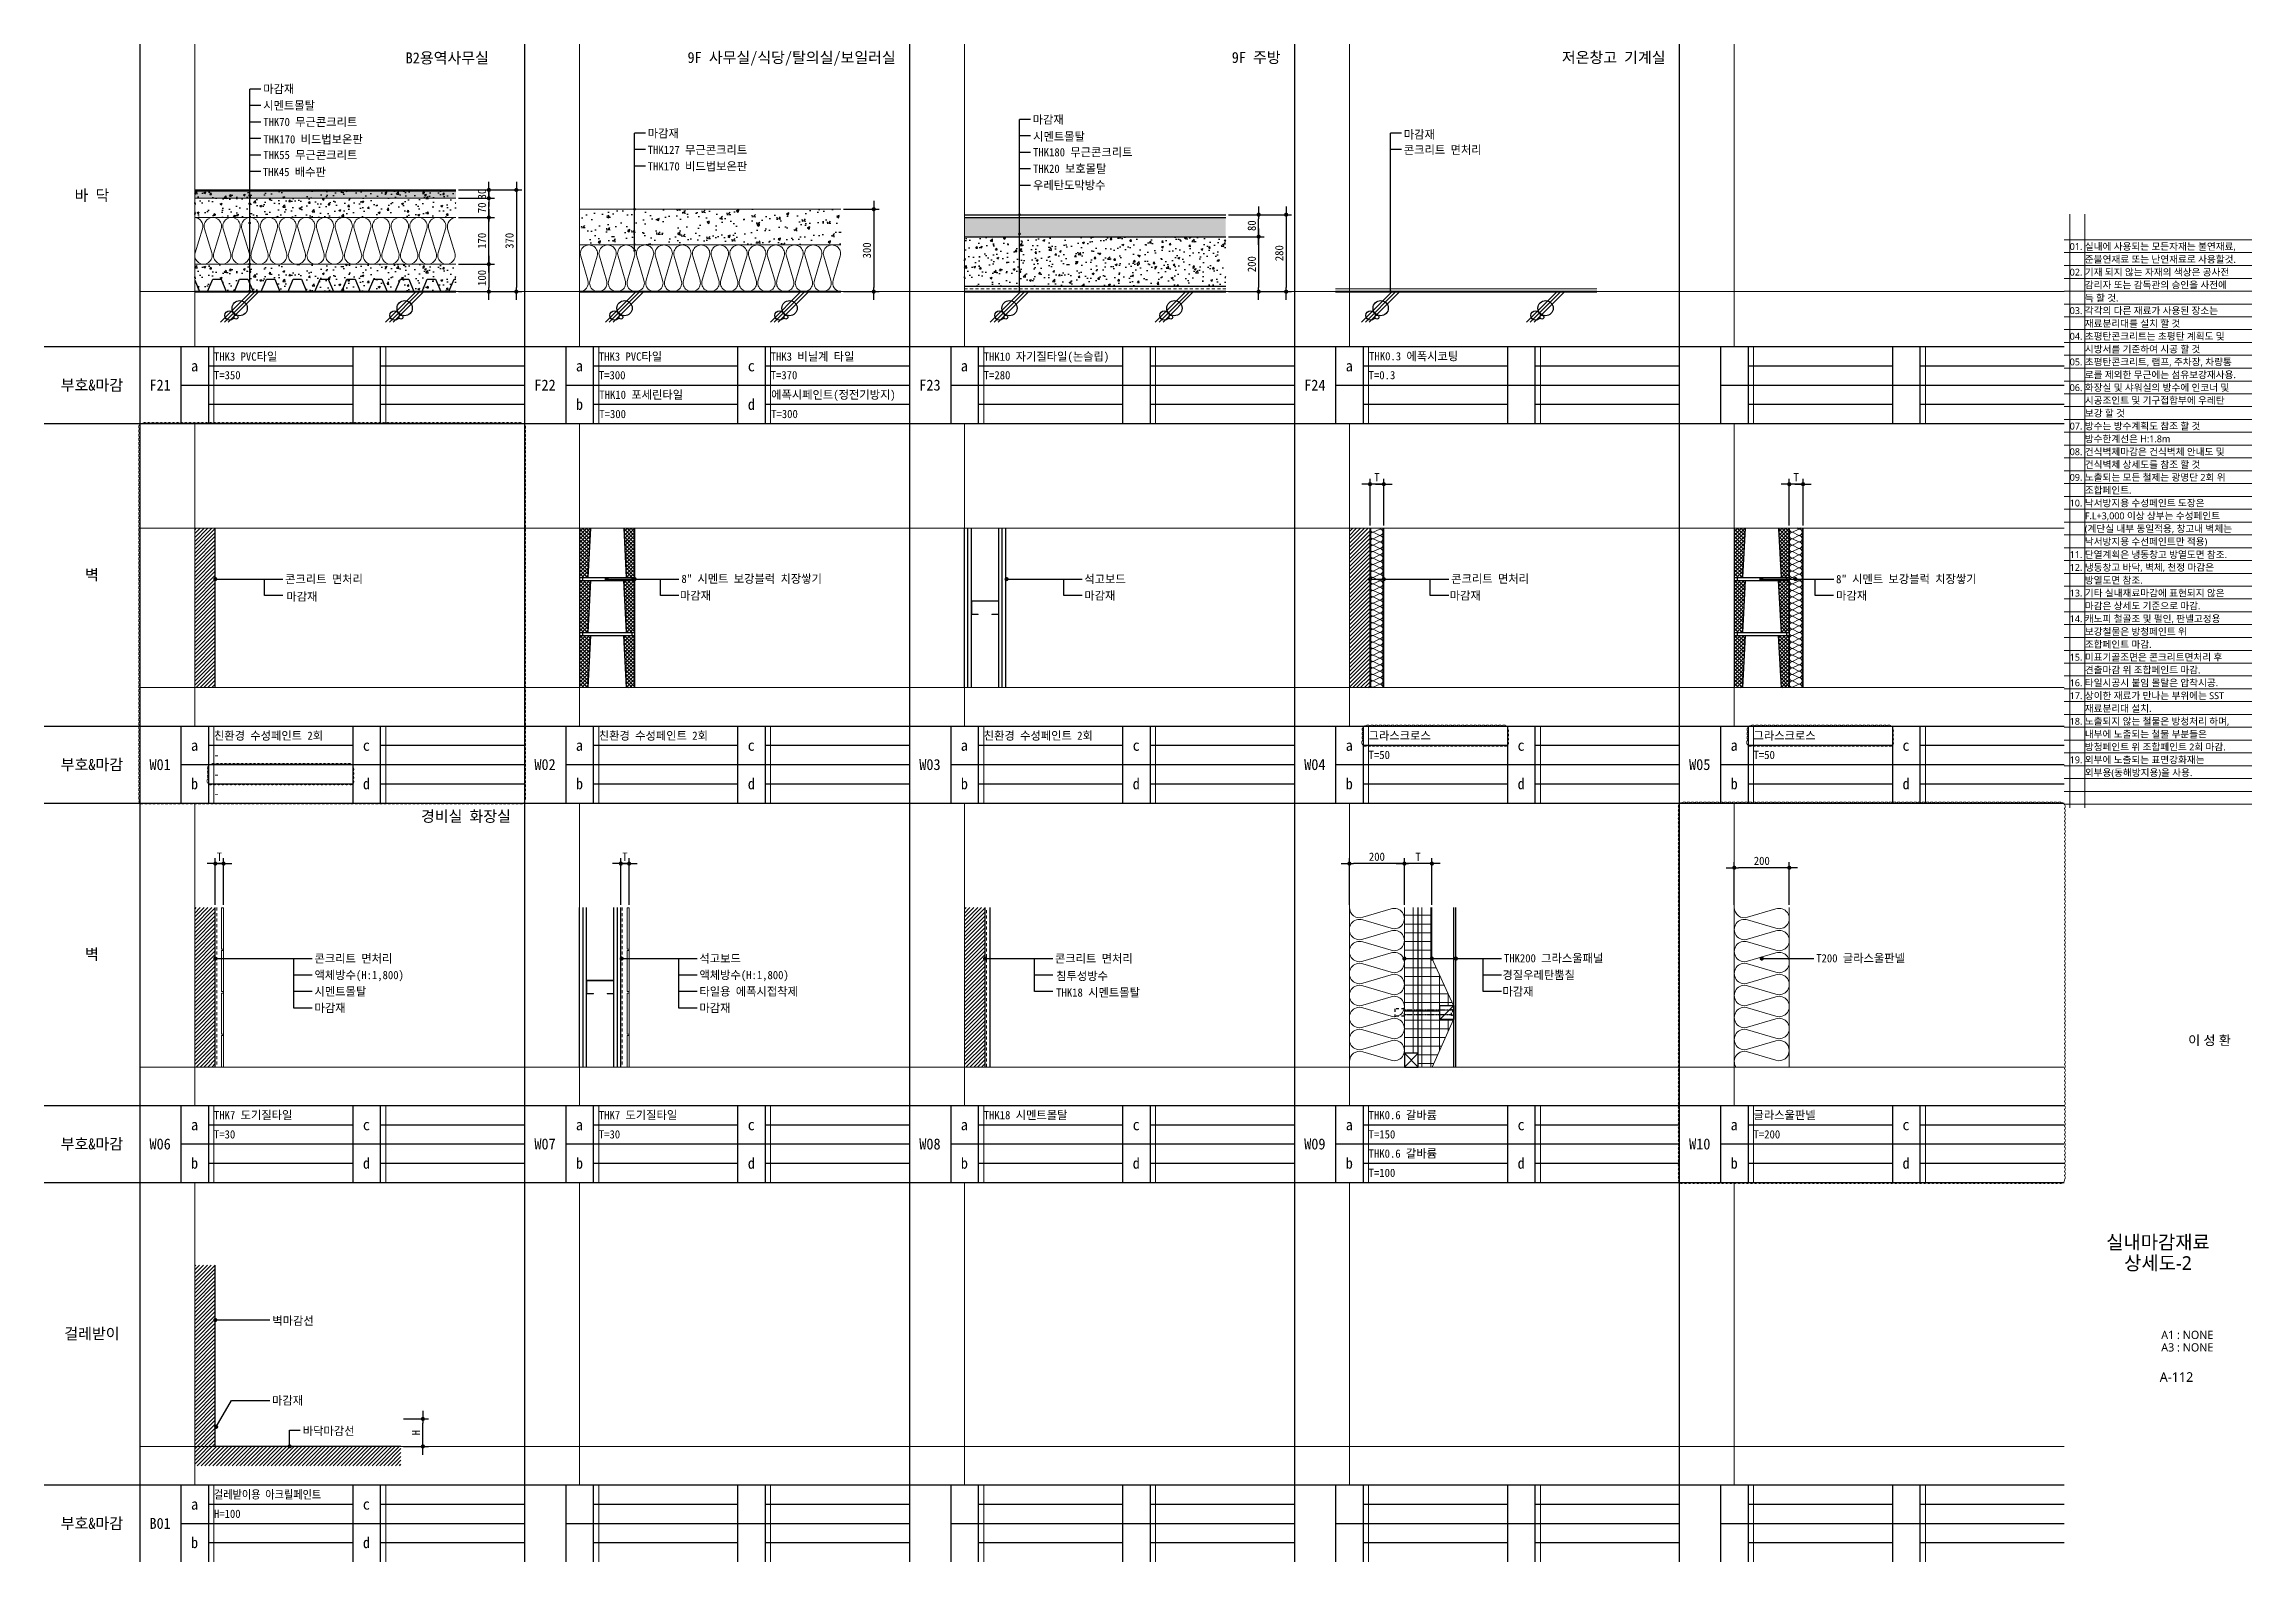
# Model space of a CAD drawing. Header units: millimetres. Extents: x 38 to 24868, y -11128 to 6117.
# Drawn here: x 8438 to 16468, y -11128 to -5606 of the extents above; entities that cross this region are included whole.
import ezdxf
from ezdxf.enums import TextEntityAlignment as Align

# ---------------------------------------------------------------- set-up
doc = ezdxf.new("R2010")
doc.units = ezdxf.units.MM
for name, pattern in [('DASH', [2, 1, -1]), ('DASHED', [0.75, 0.5, -0.25]), ('HID', [2, 1.1, -0.9])]:
    doc.linetypes.add(name, pattern=pattern)
doc.layers.get('0').update_dxf_attribs({"linetype": 'CONTINUOUS'})
for name, color, linetype in [('2', 2, 'CONTINUOUS'), ('6', 6, 'CONTINUOUS'), ('A-DIMS', 7, 'CONTINUOUS'), ('A-LEADER-7', 7, 'CONTINUOUS'), ('A-MKXS-LEAD', 7, 'CONTINUOUS'), ('A-SECT-LIN1', 4, 'CONTINUOUS'), ('A-SECT-LIN2', 8, 'CONTINUOUS'), ('A-XXXX-FIN1', 255, 'CONTINUOUS'), ('A-XXXX-FIN3', 4, 'CONTINUOUS'), ('A-XXXX-HATC', 8, 'CONTINUOUS'), ('FPK', 7, 'CONTINUOUS'), ('HAT', 8, 'CONTINUOUS'), ('WALL', 2, 'CONTINUOUS'), ('wm', 6, 'STD_WIREMESH_050'), ('단열볼트', 4, 'CONTINUOUS'), ('블럭벽', 3, 'CONTINUOUS')]:
    doc.layers.add(name, color=color, linetype=linetype)
for name, color, linetype, lineweight in [('A-BORD-TEXT', 3, 'CONTINUOUS', 25), ('A-CONC-LIN1', 2, 'CONTINUOUS', 40), ('A-CONC-LIN2', 7, 'CONTINUOUS', 25), ('A-MKXS-TEXT1', 3, 'CONTINUOUS', 25), ('A-SECT-LIN3', 255, 'CONTINUOUS', 18), ('A-WAXM-PANL', 6, 'CONTINUOUS', 20), ('A-XXXX-FIN2', 6, 'CONTINUOUS', 20), ('A-XXXX-INSL2', 8, 'CONTINUOUS', 18), ('A-XXXX-TABL', 7, 'CONTINUOUS', 25), ('A-XXXX-TXT1', 3, 'CONTINUOUS', 25), ('A-XXXX-TXT2', 3, 'CONTINUOUS', 25), ('A-XXXX-WAT1', 9, 'HID', 20), ('REV-202205', 20, 'CONTINUOUS', 25)]:
    doc.layers.add(name, color=color, linetype=linetype, lineweight=lineweight)
doc.layers.add('A-XXXX-NPLT', color=144, linetype='CONTINUOUS', lineweight=15, plot=False)
doc.styles.add('HY울릉도L', font='')
doc.styles.get("Standard").update_dxf_attribs({"font": 'SIMPLEX.shx'})
doc.styles.add('돋움체', font='')
doc.styles.add('돋음', font='malgun.ttf')
doc.styles.add('맑은 고딕', font='malgun.ttf')
doc.styles.add('맑은고딕', font='malgun.ttf')
doc.styles.get('HY울릉도L').set_extended_font_data('HYwulM')
doc.styles.get('돋움체').set_extended_font_data('DotumChe')
doc.linetypes.add('STD_WIREMESH_050', pattern='A,4,-1,["X",Standard,S=0.5,R=0,X=-0.24,Y=-0.25],-1', length=6)
doc.dimstyles.new('CDIM', dxfattribs={"dimtxt": 3, "dimasz": 1.5, "dimexe": 2, "dimexo": 1, "dimgap": 1, "dimtad": 1, "dimdec": 0, "dimrnd": 0.5, "dimzin": 0, "dimdsep": 32, "dimlunit": 6, "dimtxsty": 'HY울릉도L', "dimblk1": '_CIDOT', "dimblk2": '_CIDOT', "dimsah": 1, "dimcen": 5.5, "dimclrd": 2, "dimclre": 2, "dimclrt": 7, "dimadec": 0, "dimazin": 0, "dimtfac": 1, "dimtdec": 0, "dimtix": 1, "dimtmove": 2, "dimatfit": 1, "dimldrblk": '_CIDOT', "dimfxl": 1, "dimtolj": 1, "dimtzin": 0, "dimlwd": -1, "dimarcsym": 0})
doc.dimstyles.new('DLEADER', dxfattribs={"dimscale": 50, "dimtxt": 3, "dimasz": 3, "dimexe": 1, "dimexo": 8, "dimgap": 1, "dimtad": 1, "dimdec": 0, "dimrnd": 0.25, "dimdsep": 32, "dimtxsty": '돋음', "dimblk": 'DOT', "dimcen": 5, "dimclrd": 4, "dimclre": 4, "dimclrt": 3, "dimadec": 0, "dimazin": 0, "dimtfac": 1, "dimtdec": 0, "dimtix": 1, "dimtmove": 2, "dimatfit": 1, "dimldrblk": 'DOT', "dimfxl": 1, "dimarcsym": 0})

msp = doc.modelspace()

# ---------------------------------------------------------------- texts
at = {"layer": 'A-BORD-TEXT', "style": '맑은고딕'}
for s, height, p in [('이 성 환', 35, (16391.9, -9247.5)), ('A1 : NONE', 30, (16328.2, -10317.1)), ('A3 : NONE', 30, (16328.2, -10362.4)), ('A-112', 35, (16255, -10472.8))]:
    msp.add_text(s, height=height, dxfattribs=at).set_placement(p, align=Align.RIGHT)
for s, p in [('실내마감재료', (16126.8, -9964.5)), ('상세도-2', (16126.8, -10040.8))]:
    msp.add_text(s, height=50, dxfattribs=at).set_placement(p, align=Align.MIDDLE_CENTER)
at = {"layer": 'A-MKXS-TEXT1', "style": '돋움체'}
for s, p in [('콘크리트 면처리', (9314.6, -7552.2)), ('8" 시멘트 보강블럭 치장쌓기', (10755.9, -7551.1)), ('석고보드', (12221.5, -7552.2)), ('콘크리트 면처리', (13555.9, -7551.1)), ('8" 시멘트 보강블럭 치장쌓기', (14955.9, -7552.2)), ('마감재', (9319.1, -7615.8)), ('마감재', (10750.6, -7612.2)), ('마감재', (12221.5, -7612.2)), ('마감재', (13550.6, -7612.2)), ('마감재', (14955.9, -7612.2)), ('THK200 그라스울패널', (13747.6, -8931.6)), ('T200 글라스울판넬', (14883.6, -8931.6)), ('콘크리트 면처리', (9421.5, -8932.7)), ('액체방수(H:1,800)', (9421.5, -8992.7)), ('석고보드', (10821.5, -8932.7)), ('액체방수(H:1,800)', (10821.5, -8992.7)), ('콘크리트 면처리', (12114.6, -8932.7)), ('침투성방수', (12119.1, -8996.3)), ('경질우레탄뿜칠', (13742.4, -8992.7)), ('시멘트몰탈', (9421.5, -9052.7)), ('타일용 에폭시접착제', (10821.5, -9052.7)), ('THK18 시멘트몰탈', (12119.1, -9056.3)), ('마감재', (13742.4, -9052.7)), ('마감재', (9421.5, -9112.7)), ('마감재', (10821.5, -9112.7))]:
    msp.add_text(s, height=30, dxfattribs=at).set_placement(p, align=Align.MIDDLE_LEFT)
at = {"layer": 'A-XXXX-NPLT', "style": '돋움체'}
for s, p in [('B2용역사무실', (10055.6, -5655.8)), ('9F 사무실/식당/탈의실/보일러실', (11535.6, -5654.2)), ('9F 주방', (12935.6, -5654.2)), ('저온창고 기계실', (14335.6, -5654.2)), ('경비실 화장실', (10135.6, -8415.2))]:
    msp.add_text(s, height=40, dxfattribs=at).set_placement(p, align=Align.MIDDLE_RIGHT)
at = {"layer": 'A-XXXX-TXT1', "style": '돋움체'}
for s, p in [('바 닥', (8611.8, -6156)), ('부호&마감', (8611.8, -6846.3)), ('F21', (8859.9, -6846.3)), ('F22', (10259.9, -6846.3)), ('F23', (11659.9, -6846.3)), ('F24', (13059.9, -6846.3)), ('벽', (8611.8, -7536.5)), ('부호&마감', (8611.8, -8226.8)), ('W01', (8859.9, -8226.8)), ('W02', (10259.9, -8226.8)), ('W03', (11659.9, -8226.8)), ('W04', (13059.9, -8226.8)), ('W05', (14459.9, -8226.8)), ('벽', (8611.8, -8917)), ('부호&마감', (8611.8, -9607.3)), ('W06', (8859.9, -9607.3)), ('W07', (10259.9, -9607.3)), ('W08', (11659.9, -9607.3)), ('W09', (13059.9, -9607.3)), ('W10', (14459.9, -9607.3)), ('걸레받이', (8611.8, -10297.5)), ('부호&마감', (8611.8, -10987.8)), ('B01', (8859.9, -10987.8))]:
    msp.add_text(s, height=40, dxfattribs=at).set_placement(p, align=Align.MIDDLE_CENTER)
at = {"layer": 'A-XXXX-TXT2', "style": '돋움체'}
for s, p in [('마감재', (9234.9, -5784)), ('시멘트몰탈', (9234.9, -5844)), ('마감재', (12033.6, -5895.4)), ('THK70 무근콘크리트', (9234.9, -5904)), ('THK170 비드법보온판', (9235.3, -5967)), ('마감재', (10633.6, -5945.4)), ('시멘트몰탈', (12035.3, -5957)), ('마감재', (13383.6, -5949.5)), ('THK55 무근콘크리트', (9234.9, -6024)), ('THK127 무근콘크리트', (10633.6, -6005.4)), ('THK180 무근콘크리트', (12034.9, -6014)), ('콘크리트 면처리', (13383.6, -6005.4)), ('THK45 배수판', (9233.6, -6085.9)), ('THK170 비드법보온판', (10633.6, -6065.4)), ('THK20 보호몰탈', (12034.9, -6074)), ('우레탄도막방수', (12034.9, -6134)), ('벽마감선', (9267.9, -10265.7)), ('마감재', (9267, -10555.9)), ('바닥마감선', (9378.9, -10666.4))]:
    msp.add_text(s, height=30, dxfattribs=at).set_placement(p)
for s, p in [('THK3 PVC타일', (9055.6, -6742.5)), ('THK3 PVC타일', (10455.6, -6742.5)), ('THK3 비닐계 타일', (11080.6, -6742.5)), ('THK10 자기질타일(논슬립)', (11855.6, -6742.5)), ('THK0.3 에폭시코팅', (13257.4, -6741.3)), ('T=350', (9055.6, -6810.1)), ('T=300', (10455.6, -6810.1)), ('T=370', (11080.6, -6810.1)), ('T=280', (11855.6, -6810.1)), ('T=0.3', (13255.6, -6810.1)), ('THK10 포세린타일', (10457.4, -6881.3)), ('에폭시페인트(정전기방지)', (11082.4, -6881.3)), ('T=300', (10457.4, -6951.3)), ('T=300', (11082.4, -6951.3)), ('친환경 수성페인트 2회', (9055.6, -8121.8)), ('친환경 수성페인트 2회', (10455.6, -8121.8)), ('친환경 수성페인트 2회', (11855.6, -8121.8)), ('그라스크로스', (13255.6, -8121.8)), ('그라스크로스', (14655.6, -8121.8)), ('T=50', (13255.6, -8191.8)), ('T=50', (14655.6, -8191.8)), ('-', (9055.6, -8191.8)), ('-', (9055.6, -8261.8)), ('-', (9055.6, -8331.8)), ('THK7 도기질타일', (9055.6, -9502.3)), ('THK7 도기질타일', (10455.6, -9502.3)), ('THK18 시멘트몰탈', (11855.6, -9502.3)), ('THK0.6 갈바륨', (13255.6, -9502.3)), ('글라스울판넬', (14655.6, -9502.3)), ('T=30', (9055.6, -9572.3)), ('T=30', (10455.6, -9572.3)), ('T=150', (13255.6, -9572.3)), ('THK0.6 갈바륨', (13255.6, -9642.3)), ('T=200', (14655.6, -9572.3)), ('T=100', (13255.6, -9712.3)), ('H=100', (9055.6, -10952.8))]:
    msp.add_text(s, height=30, dxfattribs=at).set_placement(p, align=Align.MIDDLE_LEFT)
for s, p in [('a', (8985.1, -6776.3)), ('a', (10385.1, -6776.3)), ('c', (11010.3, -6776.3)), ('a', (11785.1, -6776.3)), ('a', (13185.1, -6776.3)), ('b', (10385.3, -6916.3)), ('d', (11010.3, -6916.3)), ('a', (8985.1, -8156.8)), ('c', (9610.1, -8156.8)), ('a', (10385.1, -8156.8)), ('c', (11010.1, -8156.8)), ('a', (11785.1, -8156.8)), ('c', (12410.1, -8156.8)), ('a', (13185.1, -8156.8)), ('c', (13810.1, -8156.8)), ('a', (14585.1, -8156.8)), ('c', (15210.1, -8156.8)), ('b', (8985.3, -8296.8)), ('d', (9610.3, -8296.8)), ('b', (10385.3, -8296.8)), ('d', (11010.3, -8296.8)), ('b', (11785.3, -8296.8)), ('d', (12410.3, -8296.8)), ('b', (13185.3, -8296.8)), ('d', (13810.3, -8296.8)), ('b', (14585.3, -8296.8)), ('d', (15210.3, -8296.8)), ('a', (8985.1, -9537.3)), ('c', (9610.1, -9537.3)), ('a', (10385.1, -9537.3)), ('c', (11010.1, -9537.3)), ('a', (11785.1, -9537.3)), ('c', (12410.1, -9537.3)), ('a', (13185.1, -9537.3)), ('c', (13810.1, -9537.3)), ('a', (14585.1, -9537.3)), ('c', (15210.1, -9537.3)), ('b', (8985.3, -9677.3)), ('d', (9610.3, -9677.3)), ('b', (10385.3, -9677.3)), ('d', (11010.3, -9677.3)), ('b', (11785.3, -9677.3)), ('d', (12410.3, -9677.3)), ('b', (13185.3, -9677.3)), ('d', (13810.3, -9677.3)), ('b', (14585.3, -9677.3)), ('d', (15210.3, -9677.3)), ('a', (8985.1, -10917.8)), ('c', (9610.1, -10917.8)), ('b', (8985.3, -11057.8)), ('d', (9610.3, -11057.8))]:
    msp.add_text(s, height=40, dxfattribs=at).set_placement(p, align=Align.MIDDLE_CENTER)
at = {"layer": 'A-XXXX-TXT2', "style": '돋움체', "width": 0.9}
msp.add_text('걸레받이용 아크릴페인트', height=30, dxfattribs=at).set_placement((9055.6, -10882.8), align=Align.MIDDLE_LEFT)

# ---------------------------------------------------------------- blocks, each defined once
blk = doc.blocks.new('table')
at = {"layer": 'A-XXXX-NPLT'}
for p, q in [((413.2, -794.7), (413.2, -654.7)), ((725.7, -794.7), (725.7, -654.7)), ((1113.2, -794.7), (1113.2, -654.7)), ((1425.7, -794.7), (1425.7, -654.7)), ((1813.2, -794.7), (1813.2, -654.7)), ((2125.7, -794.7), (2125.7, -654.7)), ((2513.2, -794.7), (2513.2, -654.7)), ((2825.7, -794.7), (2825.7, -654.7)), ((3213.2, -794.7), (3213.2, -654.7)), ((3525.7, -794.7), (3525.7, -654.7)), ((413.2, -1485), (413.2, -1345)), ((725.7, -1485), (725.7, -1345)), ((1113.2, -1485), (1113.2, -1345)), ((1425.7, -1485), (1425.7, -1345)), ((1813.2, -1485), (1813.2, -1345)), ((2125.7, -1485), (2125.7, -1345)), ((2513.2, -1485), (2513.2, -1345)), ((2825.7, -1485), (2825.7, -1345)), ((3213.2, -1485), (3213.2, -1345)), ((3525.7, -1485), (3525.7, -1345)), ((413.2, -2175.2), (413.2, -2035.2)), ((725.7, -2175.2), (725.7, -2035.2)), ((1113.2, -2175.2), (1113.2, -2035.2)), ((1425.7, -2175.2), (1425.7, -2035.2)), ((1813.2, -2175.2), (1813.2, -2035.2)), ((2125.7, -2175.2), (2125.7, -2035.2)), ((2513.2, -2175.2), (2513.2, -2035.2)), ((2825.7, -2175.2), (2825.7, -2035.2)), ((3213.2, -2175.2), (3213.2, -2035.2)), ((3525.7, -2175.2), (3525.7, -2035.2)), ((413.2, -2865.5), (413.2, -2725.5)), ((725.7, -2865.5), (725.7, -2725.5)), ((1113.2, -2865.5), (1113.2, -2725.5)), ((1425.7, -2865.5), (1425.7, -2725.5)), ((1813.2, -2865.5), (1813.2, -2725.5)), ((2125.7, -2865.5), (2125.7, -2725.5)), ((2513.2, -2865.5), (2513.2, -2725.5)), ((2825.7, -2865.5), (2825.7, -2725.5)), ((3213.2, -2865.5), (3213.2, -2725.5)), ((3525.7, -2865.5), (3525.7, -2725.5))]:
    blk.add_line(p, q, dxfattribs=at)
at = {"layer": 'A-XXXX-TABL'}
for p, q in [((278.2, -104.5), (278.2, -2865.5)), ((978.2, -104.5), (978.2, -2865.5)), ((1678.2, -104.5), (1678.2, -2865.5)), ((2378.2, -104.5), (2378.2, -2865.5)), ((3078.2, -104.5), (3078.2, -2865.5)), ((104.5, -654.7), (3778.2, -654.7)), ((353.2, -654.7), (353.2, -794.7)), ((403.2, -654.7), (403.2, -794.7)), ((665.7, -654.7), (665.7, -794.7)), ((715.7, -654.7), (715.7, -794.7)), ((1053.2, -654.7), (1053.2, -794.7)), ((1103.2, -654.7), (1103.2, -794.7)), ((1365.7, -654.7), (1365.7, -794.7)), ((1415.7, -654.7), (1415.7, -794.7)), ((1753.2, -654.7), (1753.2, -794.7)), ((1803.2, -654.7), (1803.2, -794.7)), ((2065.7, -654.7), (2065.7, -794.7)), ((2115.7, -654.7), (2115.7, -794.7)), ((2453.2, -654.7), (2453.2, -794.7)), ((2503.2, -654.7), (2503.2, -794.7)), ((2765.7, -654.7), (2765.7, -794.7)), ((2815.7, -654.7), (2815.7, -794.7)), ((3153.2, -654.7), (3153.2, -794.7)), ((3203.2, -654.7), (3203.2, -794.7)), ((3465.7, -654.7), (3465.7, -794.7)), ((3515.7, -654.7), (3515.7, -794.7)), ((403.2, -689.7), (665.7, -689.7)), ((715.7, -689.7), (978.2, -689.7)), ((1103.2, -689.7), (1365.7, -689.7)), ((1415.7, -689.7), (1678.2, -689.7)), ((1803.2, -689.7), (2065.7, -689.7)), ((2115.7, -689.7), (2378.2, -689.7)), ((2503.2, -689.7), (2765.7, -689.7)), ((2815.7, -689.7), (3078.2, -689.7)), ((3203.2, -689.7), (3465.7, -689.7)), ((3515.7, -689.7), (3778.2, -689.7)), ((353.2, -724.7), (978.2, -724.7)), ((403.2, -759.7), (665.7, -759.7)), ((715.7, -759.7), (978.2, -759.7)), ((1053.2, -724.7), (1678.2, -724.7)), ((1103.2, -759.7), (1365.7, -759.7)), ((1415.7, -759.7), (1678.2, -759.7)), ((1753.2, -724.7), (2378.2, -724.7)), ((1803.2, -759.7), (2065.7, -759.7)), ((2115.7, -759.7), (2378.2, -759.7)), ((2453.2, -724.7), (3078.2, -724.7)), ((2503.2, -759.7), (2765.7, -759.7)), ((2815.7, -759.7), (3078.2, -759.7)), ((3153.2, -724.7), (3778.2, -724.7)), ((3203.2, -759.7), (3465.7, -759.7)), ((3515.7, -759.7), (3778.2, -759.7)), ((104.5, -794.7), (3778.2, -794.7)), ((104.5, -1345), (3778.2, -1345)), ((353.2, -1345), (353.2, -1485)), ((403.2, -1345), (403.2, -1485)), ((665.7, -1345), (665.7, -1485)), ((715.7, -1345), (715.7, -1485)), ((1053.2, -1345), (1053.2, -1485)), ((1103.2, -1345), (1103.2, -1485)), ((1365.7, -1345), (1365.7, -1485)), ((1415.7, -1345), (1415.7, -1485)), ((1753.2, -1345), (1753.2, -1485)), ((1803.2, -1345), (1803.2, -1485)), ((2065.7, -1345), (2065.7, -1485)), ((2115.7, -1345), (2115.7, -1485)), ((2453.2, -1345), (2453.2, -1485)), ((2503.2, -1345), (2503.2, -1485)), ((2765.7, -1345), (2765.7, -1485)), ((2815.7, -1345), (2815.7, -1485)), ((3153.2, -1345), (3153.2, -1485)), ((3203.2, -1345), (3203.2, -1485)), ((3465.7, -1345), (3465.7, -1485)), ((3515.7, -1345), (3515.7, -1485)), ((403.2, -1380), (665.7, -1380)), ((715.7, -1380), (978.2, -1380)), ((1103.2, -1380), (1365.7, -1380)), ((1415.7, -1380), (1678.2, -1380)), ((1803.2, -1380), (2065.7, -1380)), ((2115.7, -1380), (2378.2, -1380)), ((2503.2, -1380), (2765.7, -1380)), ((2815.7, -1380), (3078.2, -1380)), ((3203.2, -1380), (3465.7, -1380)), ((3515.7, -1380), (3778.2, -1380)), ((353.2, -1415), (978.2, -1415)), ((1053.2, -1415), (1678.2, -1415)), ((1753.2, -1415), (2378.2, -1415)), ((2453.2, -1415), (3078.2, -1415)), ((3153.2, -1415), (3778.2, -1415)), ((104.5, -1485), (3778.2, -1485)), ((403.2, -1450), (665.7, -1450)), ((715.7, -1450), (978.2, -1450)), ((1103.2, -1450), (1365.7, -1450)), ((1415.7, -1450), (1678.2, -1450)), ((1803.2, -1450), (2065.7, -1450)), ((2115.7, -1450), (2378.2, -1450)), ((2503.2, -1450), (2765.7, -1450)), ((2815.7, -1450), (3078.2, -1450)), ((3203.2, -1450), (3465.7, -1450)), ((3515.7, -1450), (3778.2, -1450)), ((104.5, -2035.2), (3778.2, -2035.2)), ((353.2, -2035.2), (353.2, -2175.2)), ((403.2, -2035.2), (403.2, -2175.2)), ((665.7, -2035.2), (665.7, -2175.2)), ((715.7, -2035.2), (715.7, -2175.2)), ((1053.2, -2035.2), (1053.2, -2175.2)), ((1103.2, -2035.2), (1103.2, -2175.2)), ((1365.7, -2035.2), (1365.7, -2175.2)), ((1415.7, -2035.2), (1415.7, -2175.2)), ((1753.2, -2035.2), (1753.2, -2175.2)), ((1803.2, -2035.2), (1803.2, -2175.2)), ((2065.7, -2035.2), (2065.7, -2175.2)), ((2115.7, -2035.2), (2115.7, -2175.2)), ((2453.2, -2035.2), (2453.2, -2175.2)), ((2503.2, -2035.2), (2503.2, -2175.2)), ((2765.7, -2035.2), (2765.7, -2175.2)), ((2815.7, -2035.2), (2815.7, -2175.2)), ((3153.2, -2035.2), (3153.2, -2175.2)), ((3203.2, -2035.2), (3203.2, -2175.2)), ((3465.7, -2035.2), (3465.7, -2175.2)), ((3515.7, -2035.2), (3515.7, -2175.2)), ((403.2, -2070.2), (665.7, -2070.2)), ((715.7, -2070.2), (978.2, -2070.2)), ((1103.2, -2070.2), (1365.7, -2070.2)), ((1415.7, -2070.2), (1678.2, -2070.2)), ((1803.2, -2070.2), (2065.7, -2070.2)), ((2115.7, -2070.2), (2378.2, -2070.2)), ((2503.2, -2070.2), (2765.7, -2070.2)), ((2815.7, -2070.2), (3078.2, -2070.2)), ((3203.2, -2070.2), (3465.7, -2070.2)), ((3515.7, -2070.2), (3778.2, -2070.2)), ((353.2, -2105.2), (978.2, -2105.2)), ((1053.2, -2105.2), (1678.2, -2105.2)), ((1753.2, -2105.2), (2378.2, -2105.2)), ((2453.2, -2105.2), (3078.2, -2105.2)), ((3153.2, -2105.2), (3778.2, -2105.2)), ((403.2, -2140.2), (665.7, -2140.2)), ((715.7, -2140.2), (978.2, -2140.2)), ((1103.2, -2140.2), (1365.7, -2140.2)), ((1415.7, -2140.2), (1678.2, -2140.2)), ((1803.2, -2140.2), (2065.7, -2140.2)), ((2115.7, -2140.2), (2378.2, -2140.2)), ((2503.2, -2140.2), (2765.7, -2140.2)), ((2815.7, -2140.2), (3078.2, -2140.2)), ((3203.2, -2140.2), (3465.7, -2140.2)), ((3515.7, -2140.2), (3778.2, -2140.2)), ((104.5, -2175.2), (3778.2, -2175.2)), ((104.5, -2725.5), (3778.2, -2725.5)), ((353.2, -2725.5), (353.2, -2865.5)), ((403.2, -2725.5), (403.2, -2865.5)), ((665.7, -2725.5), (665.7, -2865.5)), ((715.7, -2725.5), (715.7, -2865.5)), ((1053.2, -2725.5), (1053.2, -2865.5)), ((1103.2, -2725.5), (1103.2, -2865.5)), ((1365.7, -2725.5), (1365.7, -2865.5)), ((1415.7, -2725.5), (1415.7, -2865.5)), ((1753.2, -2725.5), (1753.2, -2865.5)), ((1803.2, -2725.5), (1803.2, -2865.5)), ((2065.7, -2725.5), (2065.7, -2865.5)), ((2115.7, -2725.5), (2115.7, -2865.5)), ((2453.2, -2725.5), (2453.2, -2865.5)), ((2503.2, -2725.5), (2503.2, -2865.5)), ((2765.7, -2725.5), (2765.7, -2865.5)), ((2815.7, -2725.5), (2815.7, -2865.5)), ((3153.2, -2725.5), (3153.2, -2865.5)), ((3203.2, -2725.5), (3203.2, -2865.5)), ((3465.7, -2725.5), (3465.7, -2865.5)), ((3515.7, -2725.5), (3515.7, -2865.5)), ((403.2, -2760.5), (665.7, -2760.5)), ((715.7, -2760.5), (978.2, -2760.5)), ((1103.2, -2760.5), (1365.7, -2760.5)), ((1415.7, -2760.5), (1678.2, -2760.5)), ((1803.2, -2760.5), (2065.7, -2760.5)), ((2115.7, -2760.5), (2378.2, -2760.5)), ((2503.2, -2760.5), (2765.7, -2760.5)), ((2815.7, -2760.5), (3078.2, -2760.5)), ((3203.2, -2760.5), (3465.7, -2760.5)), ((3515.7, -2760.5), (3778.2, -2760.5)), ((353.2, -2795.5), (978.2, -2795.5)), ((1053.2, -2795.5), (1678.2, -2795.5)), ((1753.2, -2795.5), (2378.2, -2795.5)), ((2453.2, -2795.5), (3078.2, -2795.5)), ((3153.2, -2795.5), (3778.2, -2795.5)), ((403.2, -2830.5), (665.7, -2830.5)), ((715.7, -2830.5), (978.2, -2830.5)), ((1103.2, -2830.5), (1365.7, -2830.5)), ((1415.7, -2830.5), (1678.2, -2830.5)), ((1803.2, -2830.5), (2065.7, -2830.5)), ((2115.7, -2830.5), (2378.2, -2830.5)), ((2503.2, -2830.5), (2765.7, -2830.5)), ((2815.7, -2830.5), (3078.2, -2830.5)), ((3203.2, -2830.5), (3465.7, -2830.5)), ((3515.7, -2830.5), (3778.2, -2830.5))]:
    blk.add_line(p, q, dxfattribs=at)
blk = doc.blocks.new('_Dot')
at = {"color": 0, "linetype": 'ByBlock', "lineweight": -2}
blk.add_line((-0.5, 0), (-1, 0), dxfattribs=at)
at = {"color": 0, "linetype": 'ByBlock', "const_width": 0.5}
blk.add_lwpolyline([(-0.25, 0, 1), (0.25, 0, 1)], format="xyb", close=True, dxfattribs=at)
blk = doc.blocks.new('_CIDOT')
at = {"color": 0, "linetype": 'ByBlock'}
blk.add_line((2, 0), (-1, 0), dxfattribs=at)
at = {"color": 0, "linetype": 'ByBlock', "const_width": 0.5}
blk.add_lwpolyline([(-0.25, 0, 1), (0.25, 0, 1)], format="xyb", close=True, dxfattribs=at)
blk = doc.blocks.new('*D21')
at = {"layer": 'A-DIMS', "lineweight": -2, "transparency": 16777216}
for p, q in [((9745.6, -10607.8), (9835.6, -10607.8)), ((9745.6, -10707.8), (9835.6, -10707.8))]:
    blk.add_line(p, q, dxfattribs=at)
at = {"layer": 'A-DIMS', "transparency": 16777216}
blk.add_line((9815.6, -10692.8), (9815.6, -10622.8), dxfattribs=at)
at = {"layer": 'A-DIMS', "transparency": 16777216, "xscale": 15, "yscale": 15, "zscale": 15}
for p, rotation in [((9815.6, -10607.8), 90), ((9815.6, -10707.8), 270)]:
    blk.add_blockref('_CIDOT', p, dxfattribs=dict(at, rotation=rotation))
at = {"layer": 'A-DIMS', "color": 3, "transparency": 16777216, "insert": (9790.6, -10657.8), "char_height": 30, "attachment_point": 5, "rotation": 90, "style": '돋움체'}
blk.add_mtext('\\A1;H', dxfattribs=at)
blk = doc.blocks.new('SYM-DOT')
at = {"layer": 'A-LEADER-7', "const_width": 7.5}
blk.add_lwpolyline([(-7.1, 1.8, 1), (0.4, 1.8, 1)], format="xyb", close=True, dxfattribs=at)
blk = doc.blocks.new('*D22')
at = {"layer": 'A-DIMS', "transparency": 16777216}
for p, q in [((14770.6, -7206.8), (14755.6, -7206.8)), ((14835.6, -7206.8), (14785.6, -7206.8)), ((14850.6, -7206.8), (14865.6, -7206.8))]:
    blk.add_line(p, q, dxfattribs=at)
at = {"layer": 'A-DIMS', "lineweight": -2, "transparency": 16777216}
for p, q in [((14785.6, -7356.8), (14785.6, -7186.8)), ((14835.6, -7356.8), (14835.6, -7186.8))]:
    blk.add_line(p, q, dxfattribs=at)
at = {"layer": 'A-DIMS', "transparency": 16777216, "xscale": 15, "yscale": 15, "zscale": 15}
blk.add_blockref('_CIDOT', (14785.6, -7206.8), dxfattribs=at)
at = {"layer": 'A-DIMS', "transparency": 16777216, "xscale": 15, "yscale": 15, "zscale": 15, "rotation": 180}
blk.add_blockref('_CIDOT', (14835.6, -7206.8), dxfattribs=at)
at = {"layer": 'A-DIMS', "color": 3, "transparency": 16777216, "insert": (14810.6, -7181.7), "char_height": 30, "attachment_point": 5, "style": '돋움체'}
blk.add_mtext('\\A1;T', dxfattribs=at)
blk = doc.blocks.new('*D23')
at = {"layer": 'A-DIMS', "transparency": 16777216}
for p, q in [((13245.6, -7206.8), (13230.6, -7206.8)), ((13310.6, -7206.8), (13260.6, -7206.8)), ((13325.6, -7206.8), (13340.6, -7206.8))]:
    blk.add_line(p, q, dxfattribs=at)
at = {"layer": 'A-DIMS', "lineweight": -2, "transparency": 16777216}
for p, q in [((13260.6, -7356.8), (13260.6, -7186.8)), ((13310.6, -7356.8), (13310.6, -7186.8))]:
    blk.add_line(p, q, dxfattribs=at)
at = {"layer": 'A-DIMS', "transparency": 16777216, "xscale": 15, "yscale": 15, "zscale": 15}
blk.add_blockref('_CIDOT', (13260.6, -7206.8), dxfattribs=at)
at = {"layer": 'A-DIMS', "transparency": 16777216, "xscale": 15, "yscale": 15, "zscale": 15, "rotation": 180}
blk.add_blockref('_CIDOT', (13310.6, -7206.8), dxfattribs=at)
at = {"layer": 'A-DIMS', "color": 3, "transparency": 16777216, "insert": (13285.6, -7181.7), "char_height": 30, "attachment_point": 5, "style": '돋움체'}
blk.add_mtext('\\A1;T', dxfattribs=at)
blk = doc.blocks.new('*D24')
at = {"layer": 'A-DIMS', "transparency": 16777216}
for p, q in [((10520.6, -8587.3), (10505.6, -8587.3)), ((10565.6, -8587.3), (10535.6, -8587.3)), ((10580.6, -8587.3), (10595.6, -8587.3))]:
    blk.add_line(p, q, dxfattribs=at)
at = {"layer": 'A-DIMS', "lineweight": -2, "transparency": 16777216}
for p, q in [((10535.6, -8737.3), (10535.6, -8567.3)), ((10565.6, -8737.3), (10565.6, -8567.3))]:
    blk.add_line(p, q, dxfattribs=at)
at = {"layer": 'A-DIMS', "transparency": 16777216, "xscale": 15, "yscale": 15, "zscale": 15}
blk.add_blockref('_CIDOT', (10535.6, -8587.3), dxfattribs=at)
at = {"layer": 'A-DIMS', "transparency": 16777216, "xscale": 15, "yscale": 15, "zscale": 15, "rotation": 180}
blk.add_blockref('_CIDOT', (10565.6, -8587.3), dxfattribs=at)
at = {"layer": 'A-DIMS', "color": 3, "transparency": 16777216, "insert": (10550.6, -8562.2), "char_height": 30, "attachment_point": 5, "style": '돋움체'}
blk.add_mtext('\\A1;T', dxfattribs=at)
blk = doc.blocks.new('*D25')
at = {"layer": 'A-DIMS', "transparency": 16777216}
for p, q in [((9045.6, -8587.3), (9030.6, -8587.3)), ((9090.6, -8587.3), (9060.6, -8587.3)), ((9105.6, -8587.3), (9120.6, -8587.3))]:
    blk.add_line(p, q, dxfattribs=at)
at = {"layer": 'A-DIMS', "lineweight": -2, "transparency": 16777216}
for p, q in [((9060.6, -8737.3), (9060.6, -8567.3)), ((9090.6, -8737.3), (9090.6, -8567.3))]:
    blk.add_line(p, q, dxfattribs=at)
at = {"layer": 'A-DIMS', "transparency": 16777216, "xscale": 15, "yscale": 15, "zscale": 15}
blk.add_blockref('_CIDOT', (9060.6, -8587.3), dxfattribs=at)
at = {"layer": 'A-DIMS', "transparency": 16777216, "xscale": 15, "yscale": 15, "zscale": 15, "rotation": 180}
blk.add_blockref('_CIDOT', (9090.6, -8587.3), dxfattribs=at)
at = {"layer": 'A-DIMS', "color": 3, "transparency": 16777216, "insert": (9075.6, -8562.2), "char_height": 30, "attachment_point": 5, "style": '돋움체'}
blk.add_mtext('\\A1;T', dxfattribs=at)
blk = doc.blocks.new('*D42')
at = {"layer": 'A-DIMS', "lineweight": -2, "transparency": 16777216}
for p, q in [((13385.6, -8737.3), (13385.6, -8567.3)), ((13485.6, -8737.3), (13485.6, -8567.3))]:
    blk.add_line(p, q, dxfattribs=at)
at = {"layer": 'A-DIMS', "transparency": 16777216}
blk.add_line((13470.6, -8587.3), (13400.6, -8587.3), dxfattribs=at)
at = {"layer": 'A-DIMS', "transparency": 16777216, "xscale": 15, "yscale": 15, "zscale": 15, "rotation": 180}
blk.add_blockref('_CIDOT', (13385.6, -8587.3), dxfattribs=at)
at = {"layer": 'A-DIMS', "transparency": 16777216, "xscale": 15, "yscale": 15, "zscale": 15}
blk.add_blockref('_CIDOT', (13485.6, -8587.3), dxfattribs=at)
at = {"layer": 'A-DIMS', "color": 3, "transparency": 16777216, "insert": (13435.6, -8562.3), "char_height": 30, "attachment_point": 5, "style": '돋움체'}
blk.add_mtext('\\A1;T', dxfattribs=at)
blk = doc.blocks.new('A$C35E33748')
at = {"layer": '6'}
for p, q in [((50, 111.7), (0, 61.7)), ((0, 111.7), (50, 61.7))]:
    blk.add_line(p, q, dxfattribs=at)
blk.add_lwpolyline([(0, 61.7), (50, 61.7), (50, 111.7), (0, 111.7)], close=True, dxfattribs=at)
blk = doc.blocks.new('*D44')
at = {"layer": 'A-DIMS', "lineweight": -2, "transparency": 16777216}
for p, q in [((13185.6, -8737.3), (13185.6, -8567.3)), ((13385.6, -8737.3), (13385.6, -8567.3))]:
    blk.add_line(p, q, dxfattribs=at)
at = {"layer": 'A-DIMS', "transparency": 16777216}
blk.add_line((13370.6, -8587.3), (13200.6, -8587.3), dxfattribs=at)
at = {"layer": 'A-DIMS', "transparency": 16777216, "xscale": 15, "yscale": 15, "zscale": 15, "rotation": 180}
blk.add_blockref('_CIDOT', (13185.6, -8587.3), dxfattribs=at)
at = {"layer": 'A-DIMS', "transparency": 16777216, "xscale": 15, "yscale": 15, "zscale": 15}
blk.add_blockref('_CIDOT', (13385.6, -8587.3), dxfattribs=at)
at = {"layer": 'A-DIMS', "color": 3, "transparency": 16777216, "insert": (13285.6, -8562.3), "char_height": 30, "attachment_point": 5, "style": '돋움체'}
blk.add_mtext('\\A1;200', dxfattribs=at)
blk = doc.blocks.new('*D45')
at = {"layer": 'A-DIMS', "lineweight": -2, "transparency": 16777216}
for p, q in [((9945.6, -6406.3), (10075.6, -6406.3)), ((9945.6, -6506.3), (10075.6, -6506.3))]:
    blk.add_line(p, q, dxfattribs=at)
at = {"layer": 'A-DIMS', "transparency": 16777216}
blk.add_line((10055.6, -6421.3), (10055.6, -6491.3), dxfattribs=at)
at = {"layer": 'A-DIMS', "transparency": 16777216, "xscale": 15, "yscale": 15, "zscale": 15}
for p, rotation in [((10055.6, -6406.3), 90), ((10055.6, -6506.3), 270)]:
    blk.add_blockref('_CIDOT', p, dxfattribs=dict(at, rotation=rotation))
at = {"layer": 'A-DIMS', "color": 3, "transparency": 16777216, "insert": (10030.6, -6456.3), "char_height": 30, "attachment_point": 5, "rotation": 90, "style": '돋움체'}
blk.add_mtext('\\A1;100', dxfattribs=at)
blk = doc.blocks.new('*D46')
at = {"layer": 'A-DIMS', "lineweight": -2, "transparency": 16777216}
for p, q in [((9945.6, -6136.3), (10175.6, -6136.3)), ((9945.6, -6506.3), (10175.6, -6506.3))]:
    blk.add_line(p, q, dxfattribs=at)
at = {"layer": 'A-DIMS', "transparency": 16777216}
blk.add_line((10155.6, -6151.3), (10155.6, -6491.3), dxfattribs=at)
at = {"layer": 'A-DIMS', "transparency": 16777216, "xscale": 15, "yscale": 15, "zscale": 15}
for p, rotation in [((10155.6, -6136.3), 90), ((10155.6, -6506.3), 270)]:
    blk.add_blockref('_CIDOT', p, dxfattribs=dict(at, rotation=rotation))
at = {"layer": 'A-DIMS', "color": 3, "transparency": 16777216, "insert": (10130.6, -6321.3), "char_height": 30, "attachment_point": 5, "rotation": 90, "style": '돋움체'}
blk.add_mtext('\\A1;370', dxfattribs=at)
blk = doc.blocks.new('*D47')
at = {"layer": 'A-DIMS', "lineweight": -2, "transparency": 16777216}
for p, q in [((9945.6, -6236.3), (10075.6, -6236.3)), ((9945.6, -6406.3), (10075.6, -6406.3))]:
    blk.add_line(p, q, dxfattribs=at)
at = {"layer": 'A-DIMS', "transparency": 16777216}
blk.add_line((10055.6, -6391.3), (10055.6, -6251.3), dxfattribs=at)
at = {"layer": 'A-DIMS', "transparency": 16777216, "xscale": 15, "yscale": 15, "zscale": 15}
for p, rotation in [((10055.6, -6236.3), 90), ((10055.6, -6406.3), 270)]:
    blk.add_blockref('_CIDOT', p, dxfattribs=dict(at, rotation=rotation))
at = {"layer": 'A-DIMS', "color": 3, "transparency": 16777216, "insert": (10030.6, -6321.3), "char_height": 30, "attachment_point": 5, "rotation": 90, "style": '돋움체'}
blk.add_mtext('\\A1;170', dxfattribs=at)
blk = doc.blocks.new('*D48')
at = {"layer": 'A-DIMS', "lineweight": -2, "transparency": 16777216}
for p, q in [((9945.6, -6166.3), (10075.6, -6166.3)), ((9945.6, -6236.3), (10075.6, -6236.3))]:
    blk.add_line(p, q, dxfattribs=at)
at = {"layer": 'A-DIMS', "transparency": 16777216}
blk.add_line((10055.6, -6221.3), (10055.6, -6181.3), dxfattribs=at)
at = {"layer": 'A-DIMS', "transparency": 16777216, "xscale": 15, "yscale": 15, "zscale": 15}
for p, rotation in [((10055.6, -6166.3), 90), ((10055.6, -6236.3), 270)]:
    blk.add_blockref('_CIDOT', p, dxfattribs=dict(at, rotation=rotation))
at = {"layer": 'A-DIMS', "color": 3, "transparency": 16777216, "insert": (10030.6, -6201.3), "char_height": 30, "attachment_point": 5, "rotation": 90, "style": '돋움체'}
blk.add_mtext('\\A1;70', dxfattribs=at)
blk = doc.blocks.new('*D49')
at = {"layer": 'A-DIMS', "lineweight": -2, "transparency": 16777216}
for p, q in [((9945.6, -6136.3), (10075.6, -6136.3)), ((9945.6, -6166.3), (10075.6, -6166.3))]:
    blk.add_line(p, q, dxfattribs=at)
at = {"layer": 'A-DIMS', "transparency": 16777216}
for p, q in [((10055.6, -6121.3), (10055.6, -6106.3)), ((10055.6, -6166.3), (10055.6, -6136.3)), ((10055.6, -6181.3), (10055.6, -6196.3))]:
    blk.add_line(p, q, dxfattribs=at)
at = {"layer": 'A-DIMS', "transparency": 16777216, "xscale": 15, "yscale": 15, "zscale": 15}
for p, rotation in [((10055.6, -6136.3), 270), ((10055.6, -6166.3), 90)]:
    blk.add_blockref('_CIDOT', p, dxfattribs=dict(at, rotation=rotation))
at = {"layer": 'A-DIMS', "color": 3, "transparency": 16777216, "insert": (10030.6, -6151.3), "char_height": 30, "attachment_point": 5, "rotation": 90, "style": '돋움체'}
blk.add_mtext('\\A1;30', dxfattribs=at)
blk = doc.blocks.new('*D50')
at = {"layer": 'A-DIMS', "lineweight": -2, "transparency": 16777216}
for p, q in [((11345.6, -6206.3), (11475.6, -6206.3)), ((11345.6, -6506.3), (11475.6, -6506.3))]:
    blk.add_line(p, q, dxfattribs=at)
at = {"layer": 'A-DIMS', "transparency": 16777216}
blk.add_line((11455.6, -6221.3), (11455.6, -6491.3), dxfattribs=at)
at = {"layer": 'A-DIMS', "transparency": 16777216, "xscale": 15, "yscale": 15, "zscale": 15}
for p, rotation in [((11455.6, -6206.3), 90), ((11455.6, -6506.3), 270)]:
    blk.add_blockref('_CIDOT', p, dxfattribs=dict(at, rotation=rotation))
at = {"layer": 'A-DIMS', "color": 3, "transparency": 16777216, "insert": (11430.6, -6356.3), "char_height": 30, "attachment_point": 5, "rotation": 90, "style": '돋움체'}
blk.add_mtext('\\A1;300', dxfattribs=at)
blk = doc.blocks.new('NOTE')
at = {"layer": 'A-XXXX-NPLT'}
for p, q in [((1010650, 179733), (1010650, 175413)), ((1010760, 179733), (1010760, 175413)), ((1010610, 179546), (1011975, 179546)), ((1010610, 179453), (1011975, 179453)), ((1010610, 179359), (1011975, 179359)), ((1010610, 179266), (1011975, 179266)), ((1010610, 179173), (1011975, 179173)), ((1010610, 179079), (1011975, 179079)), ((1010610, 178986), (1011975, 178986)), ((1010610, 178893), (1011975, 178893)), ((1010610, 178799), (1011975, 178799)), ((1010610, 178706), (1011975, 178706)), ((1010610, 178613), (1011975, 178613)), ((1010610, 178519), (1011975, 178519)), ((1010610, 178426), (1011975, 178426)), ((1010610, 178333), (1011975, 178333)), ((1010610, 178239), (1011975, 178239)), ((1010610, 178146), (1011975, 178146)), ((1010610, 178053), (1011975, 178053)), ((1010610, 177959), (1011975, 177959)), ((1010610, 177866), (1011975, 177866)), ((1010610, 177773), (1011975, 177773)), ((1010610, 177679), (1011975, 177679)), ((1010610, 177586), (1011975, 177586)), ((1010610, 177493), (1011975, 177493)), ((1010610, 177399), (1011975, 177399)), ((1010610, 177306), (1011975, 177306)), ((1010610, 177213), (1011975, 177213)), ((1010610, 177119), (1011975, 177119)), ((1010610, 177026), (1011975, 177026)), ((1010610, 176933), (1011975, 176933)), ((1010610, 176839), (1011975, 176839)), ((1010610, 176746), (1011975, 176746)), ((1010610, 176653), (1011975, 176653)), ((1010610, 176559), (1011975, 176559)), ((1010610, 176466), (1011975, 176466)), ((1010610, 176373), (1011975, 176373)), ((1010610, 176279), (1011975, 176279)), ((1010610, 176186), (1011975, 176186)), ((1010610, 176093), (1011975, 176093)), ((1010610, 175999), (1011975, 175999)), ((1010610, 175906), (1011975, 175906)), ((1010610, 175813), (1011975, 175813)), ((1010610, 175719), (1011975, 175719)), ((1010610, 175626), (1011975, 175626)), ((1010610, 175533), (1011975, 175533)), ((1010610, 175439), (1011975, 175439))]:
    blk.add_line(p, q, dxfattribs=at)
blk = doc.blocks.new('NOTE-01')
at = {"layer": 'A-XXXX-TXT2', "style": '맑은 고딕'}
for s, p in [('01.', (7576.5, 4994.8)), ('실내에 사용되는 모든자재는 불연재료,', (7631.5, 4994.8)), ('02.', (7576.5, 4901.4)), ('준불연재료 또는 난연재료로 사용할것.', (7631.5, 4948.1)), ('기재 되지 않는 자재의 색상은 공사전', (7631.5, 4901.4)), ('감리자 또는 감독관의 승인을 사전에', (7631.5, 4854.8)), ('득 할 것.', (7631.5, 4807.3)), ('03.', (7576.5, 4761.4)), ('각각의 다른 재료가 사용된 장소는', (7631.5, 4761.4)), ('04.', (7576.5, 4668.1)), ('재료분리대를 설치 할 것 ', (7631.5, 4714.8)), ('초평탄콘크리트는 초평탄 계획도 및 ', (7631.5, 4668.1)), ('05.', (7576.5, 4574.8)), ('시방서를 기준하여 시공 할 것', (7631.5, 4621.4)), ('초평탄콘크리트, 램프, 주차장, 차량통', (7631.5, 4574.8)), ('화장실 및 샤워실의 방수에 인코너 및  ', (7631.5, 4481.4)), ('로를 제외한 무근에는 섬유보강재사용.', (7631.5, 4528.1)), ('06.', (7576.5, 4481.4)), ('시공조인트 및 기구접합부에 우레탄', (7631.5, 4434.8)), ('07.', (7576.5, 4341.4)), ('보강 할 것', (7631.5, 4388.1)), ('방수는 방수계획도 참조 할 것', (7631.5, 4341.4)), ('08.', (7576.5, 4248.1)), ('건식벽체마감은 건식벽체 안내도 및', (7631.5, 4248.1)), ('방수한계선은 H:1.8m', (7631.5, 4294.8)), ('건식벽체 상세도를 참조 할 것', (7631.5, 4201.4)), ('09.', (7576.5, 4154.8)), ('노출되는 모든 철제는 광명단 2회 위', (7631.5, 4154.8)), ('조합페인트.', (7631.5, 4108.1)), ('10.', (7576.5, 4061.4)), ('낙서방지용 수성페인트 도장은', (7631.5, 4061.4)), ('F.L+3,000 이상 상부는 수성페인트', (7631.5, 4014.8)), ('(계단실 내부 동일적용, 창고내 벽체는', (7631.5, 3968.1)), ('낙서방지용 수선페인트만 적용)', (7631.5, 3921.4)), ('11.', (7576.5, 3873.9)), ('단열계획은 냉동창고 방열도면 참조.', (7631.5, 3873.9)), ('12.', (7576.5, 3827.2)), ('방열도면 참조.', (7631.5, 3780.5)), ('냉동창고 바닥, 벽체, 천정 마감은', (7631.5, 3827.2)), ('13.', (7576.5, 3733.9)), ('기타 실내재료마감에 표현되지 않은', (7631.5, 3733.9)), ('마감은 상세도 기준으로 마감.', (7631.5, 3687.2)), ('14.', (7576.5, 3640.5)), ('캐노피 철골조 및 펄인, 판넬고정용', (7631.5, 3640.5)), ('보강철물은 방청페인트 위', (7631.5, 3593.9)), ('조합페인트 마감.', (7631.5, 3547.2)), ('15.', (7576.5, 3500.5)), ('견출마감 위 조합페인트 마감.', (7631.5, 3453.9)), ('미표기골조면은 콘크리트면처리 후', (7631.5, 3500.5)), ('16.', (7576.5, 3407.2)), ('17.', (7576.5, 3360.5)), ('상이한 재료가 만나는 부위에는 SST', (7631.5, 3360.5)), ('타일시공시 붙임 몰탈은 압착시공.', (7631.5, 3407.2)), ('재료분리대 설치.', (7631.5, 3313.9)), ('18.', (7576.5, 3267.2)), ('노출되지 않는 철물은 방청처리 하며,', (7631.5, 3267.2)), ('내부에 노출되는 철물 부분들은', (7631.5, 3220.5)), ('19.', (7576.5, 3127.2)), ('외부에 노출되는 표면강화재는', (7631.5, 3127.2)), ('방청페인트 위 조합페인트 2회 마감. ', (7631.5, 3173.9)), ('외부용(동해방지용)을 사용.', (7631.5, 3080.5))]:
    blk.add_text(s, height=25, dxfattribs=at).set_placement(p, align=Align.MIDDLE_LEFT)
blk = doc.blocks.new('*D53')
at = {"layer": 'A-DIMS', "lineweight": -2, "transparency": 16777216}
for p, q in [((12745.6, -6306.3), (12875.6, -6306.3)), ((12745.6, -6506.3), (12875.6, -6506.3))]:
    blk.add_line(p, q, dxfattribs=at)
at = {"layer": 'A-DIMS', "transparency": 16777216}
blk.add_line((12855.6, -6321.3), (12855.6, -6491.3), dxfattribs=at)
at = {"layer": 'A-DIMS', "transparency": 16777216, "xscale": 15, "yscale": 15, "zscale": 15}
for p, rotation in [((12855.6, -6306.3), 90), ((12855.6, -6506.3), 270)]:
    blk.add_blockref('_CIDOT', p, dxfattribs=dict(at, rotation=rotation))
at = {"layer": 'A-DIMS', "color": 3, "transparency": 16777216, "insert": (12830.6, -6406.3), "char_height": 30, "attachment_point": 5, "rotation": 90, "style": '돋움체'}
blk.add_mtext('\\A1;200', dxfattribs=at)
blk = doc.blocks.new('*D54')
at = {"layer": 'A-DIMS', "lineweight": -2, "transparency": 16777216}
for p, q in [((12745.6, -6226.3), (12975.6, -6226.3)), ((12745.6, -6506.3), (12975.6, -6506.3))]:
    blk.add_line(p, q, dxfattribs=at)
at = {"layer": 'A-DIMS', "transparency": 16777216}
blk.add_line((12955.6, -6241.3), (12955.6, -6491.3), dxfattribs=at)
at = {"layer": 'A-DIMS', "transparency": 16777216, "xscale": 15, "yscale": 15, "zscale": 15}
for p, rotation in [((12955.6, -6226.3), 90), ((12955.6, -6506.3), 270)]:
    blk.add_blockref('_CIDOT', p, dxfattribs=dict(at, rotation=rotation))
at = {"layer": 'A-DIMS', "color": 3, "transparency": 16777216, "insert": (12930.6, -6366.3), "char_height": 30, "attachment_point": 5, "rotation": 90, "style": '돋움체'}
blk.add_mtext('\\A1;280', dxfattribs=at)
blk = doc.blocks.new('*D55')
at = {"layer": 'A-DIMS', "lineweight": -2, "transparency": 16777216}
for p, q in [((12745.6, -6226.3), (12875.6, -6226.3)), ((12745.6, -6306.3), (12875.6, -6306.3))]:
    blk.add_line(p, q, dxfattribs=at)
at = {"layer": 'A-DIMS', "transparency": 16777216}
blk.add_line((12855.6, -6291.3), (12855.6, -6241.3), dxfattribs=at)
at = {"layer": 'A-DIMS', "transparency": 16777216, "xscale": 15, "yscale": 15, "zscale": 15}
for p, rotation in [((12855.6, -6226.3), 90), ((12855.6, -6306.3), 270)]:
    blk.add_blockref('_CIDOT', p, dxfattribs=dict(at, rotation=rotation))
at = {"layer": 'A-DIMS', "color": 3, "transparency": 16777216, "insert": (12830.6, -6266.3), "char_height": 30, "attachment_point": 5, "rotation": 90, "style": '돋움체'}
blk.add_mtext('\\A1;80', dxfattribs=at)
blk = doc.blocks.new('*D57')
at = {"layer": 'A-DIMS', "lineweight": -2, "transparency": 16777216}
for p, q in [((14585.6, -8737.2), (14585.6, -8582.3)), ((14785.6, -8737.2), (14785.6, -8582.3))]:
    blk.add_line(p, q, dxfattribs=at)
at = {"layer": 'A-DIMS', "transparency": 16777216}
blk.add_line((14770.6, -8602.3), (14600.6, -8602.3), dxfattribs=at)
at = {"layer": 'A-DIMS', "transparency": 16777216, "xscale": 15, "yscale": 15, "zscale": 15, "rotation": 180}
blk.add_blockref('_CIDOT', (14585.6, -8602.3), dxfattribs=at)
at = {"layer": 'A-DIMS', "transparency": 16777216, "xscale": 15, "yscale": 15, "zscale": 15}
blk.add_blockref('_CIDOT', (14785.6, -8602.3), dxfattribs=at)
at = {"layer": 'A-DIMS', "color": 3, "transparency": 16777216, "insert": (14685.6, -8577.3), "char_height": 30, "attachment_point": 5, "style": '돋움체'}
blk.add_mtext('\\A1;200', dxfattribs=at)

# ---------------------------------------------------------------- dimensions: what is measured, and where the dimension line sits
at = {"layer": 'A-DIMS'}
for base, p1, p2, angle, picture, middle in [((10155.6, -6506.3), (9935.6, -6136.3), (9935.6, -6506.3), 90, '*D46', (10130.6, -6321.3)), ((10055.6, -6136.3), (9935.6, -6166.3), (9935.6, -6136.3), 90, '*D49', (10030.6, -6151.3)), ((10055.6, -6166.3), (9935.6, -6236.3), (9935.6, -6166.3), 90, '*D48', (10030.6, -6201.3)), ((11455.6, -6506.3), (11335.6, -6206.3), (11335.6, -6506.3), 90, '*D50', (11430.6, -6356.3)), ((10055.6, -6236.3), (9935.6, -6406.3), (9935.6, -6236.3), 90, '*D47', (10030.6, -6321.3)), ((12955.6, -6506.3), (12735.6, -6226.3), (12735.6, -6506.3), 90, '*D54', (12930.6, -6366.3)), ((12855.6, -6226.3), (12735.6, -6306.3), (12735.6, -6226.3), 90, '*D55', (12830.6, -6266.3)), ((12855.6, -6506.3), (12735.6, -6306.3), (12735.6, -6506.3), 90, '*D53', (12830.6, -6406.3)), ((10055.6, -6506.3), (9935.6, -6406.3), (9935.6, -6506.3), 90, '*D45', (10030.6, -6456.3)), ((13185.6, -8587.3), (13385.6, -8747.3), (13185.6, -8747.3), 180, '*D44', (13285.6, -8562.3)), ((14585.6, -8602.3), (14785.6, -8747.2), (14585.6, -8747.2), 180, '*D57', (14685.6, -8577.3))]:
    dim = msp.add_linear_dim(base=base, p1=p1, p2=p2, angle=angle, dimstyle='CDIM', override={"dimscale": 10, "dimtxsty": '돋움체', "dimclrd": 256, "dimclre": 256, "dimclrt": 3}, dxfattribs=at)
    dim.commit()
    dim.dimension.update_dxf_attribs({"geometry": picture, "text_midpoint": middle})
for base, p1, p2, angle, text, picture, middle in [((13260.6, -7206.8), (13310.6, -7366.8), (13260.6, -7366.8), 180, 'T', '*D23', (13285.6, -7181.7)), ((14785.6, -7206.8), (14835.6, -7366.8), (14785.6, -7366.8), 180, 'T', '*D22', (14810.6, -7181.7)), ((9060.6, -8587.3), (9090.6, -8747.3), (9060.6, -8747.3), 180, 'T', '*D25', (9075.6, -8562.2)), ((10535.6, -8587.3), (10565.6, -8747.3), (10535.6, -8747.3), 180, 'T', '*D24', (10550.6, -8562.2)), ((13385.6, -8587.3), (13485.6, -8747.3), (13385.6, -8747.3), 180, 'T', '*D42', (13435.6, -8562.3)), ((9815.6, -10607.8), (9735.6, -10707.8), (9735.6, -10607.8), 90, 'H', '*D21', (9790.6, -10657.8))]:
    dim = msp.add_linear_dim(base=base, p1=p1, p2=p2, angle=angle, text=text, dimstyle='CDIM', override={"dimscale": 10, "dimtxsty": '돋움체', "dimclrd": 256, "dimclre": 256, "dimclrt": 3}, dxfattribs=at)
    dim.commit()
    dim.dimension.update_dxf_attribs({"geometry": picture, "text_midpoint": middle})

# ---------------------------------------------------------------- hatches: boundary and pattern name
at = {"layer": 'A-XXXX-HATC', "linetype": 'DASHED'}
h = msp.add_hatch(dxfattribs=at)
h.set_pattern_fill('AR-CONC', color=256, scale=10, style=0)
h.set_pattern_definition([(50, (-1666.24, 5218.645), (71.72602, -6.27521), [7.5, -82.5]), (355, (-1666.24, 5218.645), (-13.87513, 75.2192), [6, -66]), (100.45144, (-1660.26, 5218.12), (57.85088, 68.944), [6.37402, -70.1142]), (46.1842, (-1666.24, 5238.645), (106.72413, -16.55193), [11.25, -123.75]), (96.6356, (-1657.34, 5237.27), (93.4662, 97.41186), [9.561, -105.1714]), (351.1842, (-1666.24, 5238.65), (93.4662, 97.41186), [9, -99]), (21, (-1656.24, 5233.645), (59.6907, -40.26189), [7.5, -82.5]), (326, (-1656.24, 5233.645), (24.33153, 72.515), [6, -66]), (71.45144, (-1651.264, 5230.29), (84.02224, 32.25312), [6.37402, -70.1142]), (37.5, (-1666.238, 5218.645), (1.215986, 33.289385), [0, -65.2, 0, -67, 0, -66.25]), (7.5, (-1666.24, 5218.645), (26.30695, 39.44117), [0, -38.2, 0, -63.7, 0, -25.25]), (327.5, (-1688.538, 5218.645), (53.382244, -2.255487), [0, -25, 0, -78, 0, -103.5]), (317.5, (-1698.54, 5218.645), (58.31862, 10.0105), [0, -32.5, 0, -51.8, 0, -73.5])])
h.paths.add_polyline_path([(9935.6, -6136.3), (8985.6, -6136.3), (8985.6, -6236.3), (9935.6, -6236.3)])
at = {"layer": 'A-XXXX-HATC'}
h = msp.add_hatch(dxfattribs=at)
h.set_pattern_fill('AR-SAND', color=256, scale=5, style=0)
h.set_pattern_definition([(37.5, (-1633.424, 9790.764), (-0.3149668, 9.634119), [0, -7.6, 0, -8.5, 0, -8.125]), (7.5, (-1633.424, 9790.764), (8.8488835, 14.11073), [0, -4.1, 0, -6.85, 0, -2.625]), (327.5, (-1639.574, 9790.764), (15.5707093, 0.0282953), [0, -2.5, 0, -9, 0, -11.75]), (317.5, (-1639.574, 9790.764), (15.030633, 4.388378), [0, -1.25, 0, -5.9, 0, -6.75])])
h.paths.add_polyline_path([(9935.6, -6139.3), (8985.6, -6139.3), (8985.6, -6166.3), (9935.6, -6166.3)])
h = msp.add_hatch(dxfattribs=at)
h.set_pattern_fill('AR-CONC', color=256, scale=0.5, style=0)
h.set_pattern_definition([(50, (-4018783.83, -30369.86), (91.0923345, -7.9695428), [9.525, -104.775]), (355, (-4018783.83, -30369.86), (-17.6217107, 95.5284226), [7.62, -83.820292]), (100.4514447, (-4018776.24, -30370.52), (73.4706235, 87.558876), [8.0950044, -89.0451223]), (46.1842, (-4018783.83, -30344.46), (135.5395204, -21.021164), [14.2875, -157.1625]), (96.6355576, (-4018772.54, -30346.21), (118.702067, 123.7130623), [12.1425116, -133.567804]), (351.184151, (-4018783.83, -30344.46), (118.702067, 123.7130623), [11.4299835, -125.729866]), (21, (-4018771.13, -30350.81), (75.8071956, -51.1325991), [9.525, -104.775]), (326, (-4018771.13, -30350.81), (30.9010142, 92.093983), [7.62, -83.82]), (71.451445, (-4018764.815, -30355.07), (106.7082096, 40.9613844), [8.0950044, -89.0449688]), (37.5, (-4018783.832, -30369.858), (1.54430163, 42.27751944), [0, -82.804, 0, -85.09, 0, -84.1375]), (7.5, (-4018783.83, -30369.86), (33.40983126, 50.0902874), [0, -48.514, 0, -80.899, 0, -32.0675]), (327.5, (-4018812.153, -30369.858), (67.79529758, -2.864372), [0, -31.75, 0, -99.06, 0, -131.445]), (317.5, (-4018824.853, -30369.86), (74.0645907, 12.7132455), [0, -41.275, 0, -65.786, 0, -93.345])])
h.paths.add_polyline_path([(10385.6, -6206.3), (10385.6, -6336.3), (11335.6, -6336.3), (11335.6, -6206.3)])
h = msp.add_hatch(dxfattribs=at)
h.set_pattern_fill('AR-SAND', color=256, scale=5, style=0)
h.set_pattern_definition([(37.5, (1166.576, 9683.764), (-0.3149668, 9.634119), [0, -7.6, 0, -8.5, 0, -8.125]), (7.5, (1166.576, 9683.764), (8.8488835, 14.11073), [0, -4.1, 0, -6.85, 0, -2.625]), (327.5, (1160.426, 9683.764), (15.5707093, 0.0282953), [0, -2.5, 0, -9, 0, -11.75]), (317.5, (1160.426, 9683.764), (15.030633, 4.388378), [0, -1.25, 0, -5.9, 0, -6.75])])
h.paths.add_polyline_path([(12735.6, -6236.3), (11785.6, -6236.3), (11785.6, -6306.3), (12735.6, -6306.3)])
at = {"layer": 'A-XXXX-HATC', "linetype": 'DASHED'}
h = msp.add_hatch(dxfattribs=at)
h.set_pattern_fill('AR-CONC', color=256, scale=10, style=0)
h.set_pattern_definition([(50, (1133.76, 4948.645), (71.72602, -6.27521), [7.5, -82.5]), (355, (1133.76, 4948.645), (-13.87513, 75.2192), [6, -66]), (100.45144, (1139.74, 4948.12), (57.85088, 68.944), [6.37402, -70.1142]), (46.1842, (1133.76, 4968.645), (106.72413, -16.55193), [11.25, -123.75]), (96.6356, (1142.66, 4967.27), (93.4662, 97.41186), [9.561, -105.1714]), (351.1842, (1133.76, 4968.65), (93.4662, 97.41186), [9, -99]), (21, (1143.76, 4963.645), (59.6907, -40.26189), [7.5, -82.5]), (326, (1143.76, 4963.645), (24.33153, 72.515), [6, -66]), (71.45144, (1148.736, 4960.29), (84.02224, 32.25312), [6.37402, -70.1142]), (37.5, (1133.762, 4948.645), (1.215986, 33.289385), [0, -65.2, 0, -67, 0, -66.25]), (7.5, (1133.76, 4948.645), (26.30695, 39.44117), [0, -38.2, 0, -63.7, 0, -25.25]), (327.5, (1111.462, 4948.645), (53.382244, -2.255487), [0, -25, 0, -78, 0, -103.5]), (317.5, (1101.46, 4948.645), (58.31862, 10.0105), [0, -32.5, 0, -51.8, 0, -73.5])])
h.paths.add_polyline_path([(12735.6, -6306.3), (11785.6, -6306.3), (11785.6, -6486.3), (12735.6, -6486.3)])
h = msp.add_hatch(dxfattribs=at)
h.set_pattern_fill('AR-CONC', color=256, scale=10, style=0)
h.set_pattern_definition([(50, (-1666.24, 4948.645), (71.72602, -6.27521), [7.5, -82.5]), (355, (-1666.24, 4948.645), (-13.87513, 75.2192), [6, -66]), (100.45144, (-1660.26, 4948.12), (57.85088, 68.944), [6.37402, -70.1142]), (46.1842, (-1666.24, 4968.645), (106.72413, -16.55193), [11.25, -123.75]), (96.6356, (-1657.34, 4967.27), (93.4662, 97.41186), [9.561, -105.1714]), (351.1842, (-1666.24, 4968.65), (93.4662, 97.41186), [9, -99]), (21, (-1656.24, 4963.645), (59.6907, -40.26189), [7.5, -82.5]), (326, (-1656.24, 4963.645), (24.33153, 72.515), [6, -66]), (71.45144, (-1651.264, 4960.29), (84.02224, 32.25312), [6.37402, -70.1142]), (37.5, (-1666.238, 4948.645), (1.215986, 33.289385), [0, -65.2, 0, -67, 0, -66.25]), (7.5, (-1666.24, 4948.645), (26.30695, 39.44117), [0, -38.2, 0, -63.7, 0, -25.25]), (327.5, (-1688.538, 4948.645), (53.382244, -2.255487), [0, -25, 0, -78, 0, -103.5]), (317.5, (-1698.54, 4948.645), (58.31862, 10.0105), [0, -32.5, 0, -51.8, 0, -73.5])])
h.paths.add_polyline_path([(9935.6, -6406.3), (8985.6, -6406.3), (8985.6, -6464.8), (9002.8, -6506.3), (9032.8, -6506.3), (9051.6, -6461.3), (9081.6, -6461.3), (9100.4, -6506.3), (9130.4, -6506.3), (9149.1, -6461.3), (9179.1, -6461.3), (9197.9, -6506.3), (9227.9, -6506.3), (9246.6, -6461.3), (9276.6, -6461.3), (9295.4, -6506.3), (9325.4, -6506.3), (9344.1, -6461.3), (9374.1, -6461.3), (9392.9, -6506.3), (9935.6, -6506.3)])
at = {"layer": 'A-XXXX-HATC'}
h = msp.add_hatch(dxfattribs=at)
h.set_pattern_fill('_USER', color=256, scale=10, angle=45, style=0, pattern_type=0)
h.set_pattern_definition([(45, (-8074.055, 47.949), (-7.071068, 7.071068), [])])
h.paths.add_polyline_path([(8985.6, -7366.8), (9060.6, -7366.8), (9060.6, -7946.8), (8985.6, -7946.8)])
h = msp.add_hatch(dxfattribs=at)
h.set_pattern_fill('ANSI37', color=256, scale=3)
h.set_pattern_definition([(45, (-38055.463, -9321.023), (-6.735192, 6.735192), []), (135, (-38055.463, -9321.023), (-6.735192, -6.735192), [])])
h.paths.add_polyline_path([(10424.9, -7366.8), (10385.6, -7366.8), (10385.6, -7546.8), (10415.6, -7546.8)])
h.paths.add_polyline_path([(10585.6, -7366.8), (10546.1, -7366.8), (10555.6, -7546.8), (10585.6, -7546.8)])
h = msp.add_hatch(dxfattribs=at)
h.set_pattern_fill('ANSI37', color=256, scale=3)
h.set_pattern_definition([(45, (-33855.463, -9321.023), (-6.735192, 6.735192), []), (135, (-33855.463, -9321.023), (-6.735192, -6.735192), [])])
h.paths.add_polyline_path([(14785.6, -7366.8), (14746.1, -7366.8), (14755.6, -7546.8), (14785.6, -7546.8)])
h.paths.add_polyline_path([(14624.9, -7366.8), (14585.6, -7366.8), (14585.6, -7546.8), (14615.6, -7546.8)])
h = msp.add_hatch(dxfattribs=at)
h.set_pattern_fill('ANSI37', color=256, scale=3)
h.set_pattern_definition([(45, (-38055.463, -9521.023), (-6.735192, 6.735192), []), (135, (-38055.463, -9521.023), (-6.735192, -6.735192), [])])
h.paths.add_polyline_path([(10385.6, -7556.8), (10425.4, -7556.8), (10415.6, -7746.8), (10385.6, -7746.8)])
h.paths.add_polyline_path([(10545.6, -7556.8), (10585.6, -7556.8), (10585.6, -7746.8), (10555.6, -7746.8)])
h = msp.add_hatch(dxfattribs=at)
h.set_pattern_fill('ANSI37', color=256, scale=3)
h.set_pattern_definition([(45, (-33855.463, -9521.023), (-6.735192, 6.735192), []), (135, (-33855.463, -9521.023), (-6.735192, -6.735192), [])])
h.paths.add_polyline_path([(14585.6, -7556.8), (14625.4, -7556.8), (14615.6, -7746.8), (14585.6, -7746.8)])
h.paths.add_polyline_path([(14745.6, -7556.8), (14785.6, -7556.8), (14785.6, -7746.8), (14755.6, -7746.8)])
h = msp.add_hatch(dxfattribs=at)
h.set_pattern_fill('ANSI37', color=256, scale=3)
h.set_pattern_definition([(45, (-38055.463, -9721.023), (-6.735192, 6.735192), []), (135, (-38055.463, -9721.023), (-6.735192, -6.735192), [])])
h.paths.add_polyline_path([(10385.6, -7756.8), (10425.4, -7756.8), (10415.6, -7946.8), (10385.6, -7946.8)])
h.paths.add_polyline_path([(10545.6, -7756.8), (10585.6, -7756.8), (10585.6, -7946.8), (10555.6, -7946.8)])
h = msp.add_hatch(dxfattribs=at)
h.set_pattern_fill('ANSI37', color=256, scale=3)
h.set_pattern_definition([(45, (-33855.463, -9721.023), (-6.735192, 6.735192), []), (135, (-33855.463, -9721.023), (-6.735192, -6.735192), [])])
h.paths.add_polyline_path([(14585.6, -7756.8), (14625.4, -7756.8), (14615.6, -7946.8), (14585.6, -7946.8)])
h.paths.add_polyline_path([(14745.6, -7756.8), (14785.6, -7756.8), (14785.6, -7946.8), (14755.6, -7946.8)])
h = msp.add_hatch(dxfattribs=at)
h.set_pattern_fill('_USER', color=256, scale=10, angle=45, style=0, pattern_type=0)
h.set_pattern_definition([(45, (-8074.055, -1332.551), (-7.071068, 7.071068), [])])
h.paths.add_polyline_path([(8985.6, -8747.3), (9060.6, -8747.3), (9060.6, -9327.3), (8985.6, -9327.3)])
h = msp.add_hatch(dxfattribs=at)
h.set_pattern_fill('_USER', color=256, scale=10, angle=45, style=0, pattern_type=0)
h.set_pattern_definition([(45, (-5274.055, -1332.551), (-7.071068, 7.071068), [])])
h.paths.add_polyline_path([(11785.6, -8747.3), (11860.6, -8747.3), (11860.6, -9327.3), (11785.6, -9327.3)])
h = msp.add_hatch(dxfattribs=at)
h.set_pattern_fill('_USER', color=256, scale=10, angle=45, style=0, pattern_type=0)
h.set_pattern_definition([(45, (-339.889, -5079.19), (-7.071068, 7.071068), [])])
h.paths.add_polyline_path([(8985.6, -10047.8), (8985.6, -10777.8), (9735.6, -10777.8), (9735.6, -10707.8), (9060.6, -10707.8), (9060.6, -10047.8)])
at = {"layer": 'A-XXXX-INSL2'}
h = msp.add_hatch(dxfattribs=at)
h.set_pattern_fill('NET', color=256, scale=10, style=0)
h.set_pattern_definition([(0, (7258.353, -12013.93), (0, 31.75), []), (90, (7258.353, -12013.93), (-31.75, 2e-15), [])])
h.paths.add_polyline_path([(13435.6, -9277.3), (13385.6, -9277.3), (13410.6, -9302.3)])
h.paths.add_polyline_path([(13435.6, -9327.3), (13410.6, -9302.3), (13435.6, -9277.3)])
h.paths.add_polyline_path([(13410.6, -9302.3), (13385.6, -9327.3), (13435.6, -9327.3)])
h.paths.add_polyline_path([(13385.6, -9327.3), (13486.8, -9327.3), (13564.1, -9154), (13515.1, -9154), (13515.1, -9104), (13564.3, -9104), (13485.6, -8931), (13485.6, -8747.3), (13385.6, -8747.3), (13385.6, -9277.3), (13410.6, -9302.3)])
at = {"layer": 'HAT', "ltscale": 2}
h = msp.add_hatch(dxfattribs=at)
h.set_pattern_fill('_USER', color=8, scale=10, angle=45, style=0, pattern_type=0)
h.set_pattern_definition([(45, (-414347.531, -62818.452), (-7.07106781, 7.07106781), [])])
h.paths.add_polyline_path([(13185.6, -7366.8), (13260.6, -7366.8), (13260.6, -7946.8), (13185.6, -7946.8)])

# ---------------------------------------------------------------- linework, layer by layer
at = {"layer": '2', "color": 3}
for p, q in [((10385.6, -7366.8), (10385.6, -7946.8)), ((10585.6, -7366.8), (10585.6, -7946.8)), ((14585.6, -7366.8), (14585.6, -7946.8)), ((14785.6, -7366.8), (14785.6, -7946.8))]:
    msp.add_line(p, q, dxfattribs=at)
at = {"layer": 'A-CONC-LIN1'}
for p, q in [((8985.6, -6506.3), (9935.6, -6506.3)), ((10385.6, -6506.3), (11335.6, -6506.3)), ((11785.6, -6506.3), (12735.6, -6506.3)), ((13135.6, -6506.3), (14085.6, -6506.3)), ((13260.6, -7366.8), (13260.6, -7946.8))]:
    msp.add_line(p, q, dxfattribs=at)
at = {"layer": 'A-CONC-LIN2'}
msp.add_line((11878.6, -9327.3), (11878.6, -8747.3), dxfattribs=at)
at = {"layer": 'A-MKXS-LEAD'}
for p, q in [((9185.6, -6506.3), (9185.6, -5769.5)), ((9225.6, -5769.5), (9185.6, -5769.5)), ((9225.6, -5829.5), (9185.6, -5829.5)), ((9225.6, -5889.5), (9185.6, -5889.5)), ((10585.6, -6356.3), (10585.6, -5929.5)), ((10625.6, -5929.5), (10585.6, -5929.5)), ((11985.6, -6506.3), (11985.6, -5879.5)), ((12025.6, -5879.5), (11985.6, -5879.5)), ((12025.6, -5939.5), (11985.6, -5939.5)), ((13335.6, -6506.3), (13335.6, -5929.5)), ((13375.6, -5929.5), (13335.6, -5929.5)), ((9225.6, -5949.5), (9185.6, -5949.5)), ((9225.6, -6009.5), (9185.6, -6009.5)), ((10625.6, -5989.5), (10585.6, -5989.5)), ((12025.6, -5999.5), (11985.6, -5999.5)), ((13375.6, -5989.5), (13335.6, -5989.5)), ((9225.6, -6069.5), (9185.6, -6069.5)), ((10625.6, -6049.5), (10585.6, -6049.5)), ((12025.6, -6059.5), (11985.6, -6059.5)), ((12025.6, -6119.5), (11985.6, -6119.5)), ((9239.7, -7612.2), (9239.7, -7552.2)), ((9306.5, -7612.2), (9239.7, -7612.2)), ((10680, -7612.2), (10680, -7552.2)), ((10746.7, -7612.2), (10680, -7612.2)), ((12146.6, -7612.2), (12146.6, -7552.2)), ((12213.4, -7612.2), (12146.6, -7612.2)), ((13480, -7612.2), (13480, -7552.2)), ((13546.7, -7612.2), (13480, -7612.2)), ((14880, -7612.2), (14880, -7552.2)), ((14946.7, -7612.2), (14880, -7612.2)), ((9346.6, -9112.7), (9346.6, -8932.7)), ((9413.4, -8992.7), (9346.6, -8992.7)), ((10746.6, -9112.7), (10746.6, -8932.7)), ((10813.4, -8992.7), (10746.6, -8992.7)), ((12039.7, -9052.7), (12039.7, -8932.7)), ((12106.5, -8992.7), (12039.7, -8992.7)), ((13671.7, -9052.7), (13671.7, -8932.7)), ((13738.5, -8992.7), (13671.7, -8992.7)), ((9413.4, -9052.7), (9346.6, -9052.7)), ((10813.4, -9052.7), (10746.6, -9052.7)), ((12106.5, -9052.7), (12039.7, -9052.7)), ((13738.5, -9052.7), (13671.7, -9052.7)), ((9413.4, -9112.7), (9346.6, -9112.7)), ((10813.4, -9112.7), (10746.6, -9112.7)), ((9060.6, -10247.7), (9258.4, -10247.7))]:
    msp.add_line(p, q, dxfattribs=at)
for points, const_width in [([(9183.1, -6156.3, 1), (9188.1, -6156.3, 1)], 5), ([(9183.1, -6186.3, 1), (9188.1, -6186.3, 1)], 5), ([(9183.1, -6256.3, 1), (9188.1, -6256.3, 1)], 5), ([(10583.1, -6206.3, 1), (10588.1, -6206.3, 1)], 5), ([(11983.1, -6226.3, 1), (11988.1, -6226.3, 1)], 5), ([(11983.1, -6296.3, 1), (11988.1, -6296.3, 1)], 5), ([(9183.1, -6406.3, 1), (9188.1, -6406.3, 1)], 5), ([(10583.1, -6356.3, 1), (10588.1, -6356.3, 1)], 5), ([(9183.1, -6504.7, 1), (9188.1, -6504.7, 1)], 5), ([(11983.1, -6506.3, 1), (11988.1, -6506.3, 1)], 5), ([(13333.1, -6506.3, 1), (13338.1, -6506.3, 1)], 5), ([(9056.8, -10247.7, 1), (9064.3, -10247.7, 1)], 7.5), ([(9060, -10636.5, 1), (9067.5, -10636.5, 1)], 7.5), ([(9327.3, -10707.8, 1), (9334.8, -10707.8, 1)], 7.5)]:
    msp.add_lwpolyline(points, format="xyb", close=True, dxfattribs=dict(at, const_width=const_width))
for points in [[(10484, -7552.2), (10698.3, -7552.2), (10746.7, -7552.2)], [(13260.6, -7552.2), (13498.3, -7552.2), (13546.7, -7552.2)], [(14684, -7552.2), (14898.3, -7552.2), (14899.4, -7552.2)], [(13385.6, -8932.7), (13690.1, -8932.7), (13738.5, -8932.7)], [(14685.6, -8932.7), (14826.1, -8932.7), (14874.5, -8932.7)], [(9063.8, -10636.5), (9119, -10540.8), (9258.4, -10540.8)], [(9331, -10707.8), (9331, -10648.5), (9369.4, -10648.5)]]:
    msp.add_lwpolyline(points, dxfattribs=at)
at = {"layer": 'A-SECT-LIN1'}
for p, q in [((10385.6, -7366.8), (10385.6, -7546.8)), ((10425, -7366.8), (10415.6, -7546.8)), ((10546.1, -7366.8), (10555.6, -7546.8)), ((10585.6, -7366.8), (10585.6, -7546.8)), ((11785.6, -7946.8), (11785.6, -7366.8)), ((11798.1, -7946.8), (11798.1, -7366.8)), ((11810.6, -7946.8), (11810.6, -7366.8)), ((11910.6, -7946.8), (11910.6, -7366.8)), ((11923.1, -7946.8), (11923.1, -7366.8)), ((11935.6, -7946.8), (11935.6, -7366.8)), ((14585.6, -7366.8), (14585.6, -7546.8)), ((14625, -7366.8), (14615.6, -7546.8)), ((14746.1, -7366.8), (14755.6, -7546.8)), ((14785.6, -7366.8), (14785.6, -7546.8)), ((10385.6, -7546.8), (10415.6, -7546.8)), ((10555.6, -7546.8), (10585.6, -7546.8)), ((14585.6, -7546.8), (14615.6, -7546.8)), ((14755.6, -7546.8), (14785.6, -7546.8)), ((10385.6, -7556.8), (10385.6, -7746.8)), ((10385.6, -7556.8), (10425.5, -7556.8)), ((10425.6, -7556.8), (10415.6, -7746.8)), ((10545.6, -7556.8), (10555.6, -7746.8)), ((10545.6, -7556.8), (10585.6, -7556.8)), ((10585.6, -7556.8), (10585.6, -7746.8)), ((14585.6, -7556.8), (14585.6, -7746.8)), ((14585.6, -7556.8), (14625.5, -7556.8)), ((14625.6, -7556.8), (14615.6, -7746.8)), ((14745.6, -7556.8), (14755.6, -7746.8)), ((14745.6, -7556.8), (14785.6, -7556.8)), ((14785.6, -7556.8), (14785.6, -7746.8)), ((10385.6, -7746.8), (10415.6, -7746.8)), ((10385.6, -7756.8), (10425.6, -7756.8)), ((10385.6, -7756.8), (10385.6, -7946.8)), ((10425.6, -7756.8), (10415.6, -7946.8)), ((10545.6, -7756.8), (10555.6, -7946.8)), ((10545.6, -7756.8), (10585.6, -7756.8)), ((10555.6, -7746.8), (10585.6, -7746.8)), ((10585.6, -7756.8), (10585.6, -7946.8)), ((14585.6, -7746.8), (14615.6, -7746.8)), ((14585.6, -7756.8), (14625.6, -7756.8)), ((14585.6, -7756.8), (14585.6, -7946.8)), ((14625.6, -7756.8), (14615.6, -7946.8)), ((14745.6, -7756.8), (14755.6, -7946.8)), ((14745.6, -7756.8), (14785.6, -7756.8)), ((14755.6, -7746.8), (14785.6, -7746.8)), ((14785.6, -7756.8), (14785.6, -7946.8)), ((10385.6, -9327.3), (10385.6, -8747.3)), ((10398.1, -9327.3), (10398.1, -8747.3)), ((10410.6, -9327.3), (10410.6, -8747.3)), ((10510.6, -9327.3), (10510.6, -8747.3)), ((10523.1, -9327.3), (10523.1, -8747.3)), ((10535.6, -9327.3), (10535.6, -8747.3))]:
    msp.add_line(p, q, dxfattribs=at)
at = {"layer": 'A-SECT-LIN1', "color": 3}
for p, q in [((10415.6, -7546.8), (10555.6, -7546.8)), ((14615.6, -7546.8), (14755.6, -7546.8)), ((10425.5, -7556.8), (10545.6, -7556.8)), ((14625.5, -7556.8), (14745.6, -7556.8)), ((10415.6, -7746.8), (10555.6, -7746.8)), ((10425.6, -7756.8), (10545.6, -7756.8)), ((14615.6, -7746.8), (14755.6, -7746.8)), ((14625.6, -7756.8), (14745.6, -7756.8))]:
    msp.add_line(p, q, dxfattribs=at)
at = {"layer": 'A-SECT-LIN2'}
msp.add_line((11785.6, -6486.3), (12735.6, -6486.3), dxfattribs=at)
for points in [[(8985.6, -6464.8), (9002.8, -6506.3), (9032.8, -6506.3), (9051.6, -6461.3), (9081.6, -6461.3), (9100.4, -6506.3), (9130.4, -6506.3), (9149.1, -6461.3), (9179.1, -6461.3), (9197.9, -6506.3), (9227.9, -6506.3), (9246.6, -6461.3), (9276.6, -6461.3), (9295.4, -6506.3), (9325.4, -6506.3), (9344.1, -6461.3), (9374.1, -6461.3), (9392.9, -6506.3), (9422.9, -6506.3), (9441.6, -6461.3), (9471.6, -6461.3), (9490.4, -6506.3)], [(9490.4, -6506.3), (9520.4, -6506.3), (9539.2, -6461.3), (9569.2, -6461.3), (9587.9, -6506.3)], [(9587.9, -6506.3), (9617.9, -6506.3), (9636.7, -6461.3), (9666.7, -6461.3), (9685.4, -6506.3)], [(9685.4, -6506.3), (9715.4, -6506.3), (9734.2, -6461.3), (9764.2, -6461.3), (9782.9, -6506.3)], [(9782.9, -6506.3), (9812.9, -6506.3), (9831.7, -6461.3), (9861.7, -6461.3), (9880.5, -6506.3)], [(9880.5, -6506.3), (9910.5, -6506.3), (9929.2, -6461.3), (9935.6, -6461.3)]]:
    msp.add_lwpolyline(points, dxfattribs=at)
at = {"layer": 'A-SECT-LIN3'}
for points in [[(11885.6, -7681.1), (11909.1, -7681.1, 0.414214), (11910.6, -7679.6), (11910.6, -7632.6, 0.414214), (11909.1, -7631.1), (11812.1, -7631.1, 0.414214), (11810.6, -7632.6), (11810.6, -7679.6, 0.414214), (11812.1, -7681.1), (11835.6, -7681.1), (11835.6, -7679.4), (11813.3, -7679.4, -0.414214), (11812.3, -7678.4), (11812.3, -7633.9, -0.414214), (11813.3, -7632.9), (11907.8, -7632.9, -0.414214), (11908.8, -7633.9), (11908.8, -7678.4, -0.414214), (11907.8, -7679.4), (11885.6, -7679.4)], [(10485.6, -9061.6), (10509.1, -9061.6, 0.414214), (10510.6, -9060.1), (10510.6, -9013.1, 0.414214), (10509.1, -9011.6), (10412.1, -9011.6, 0.414214), (10410.6, -9013.1), (10410.6, -9060.1, 0.414214), (10412.1, -9061.6), (10435.6, -9061.6), (10435.6, -9059.9), (10413.3, -9059.9, -0.414214), (10412.3, -9058.9), (10412.3, -9014.4, -0.414214), (10413.3, -9013.4), (10507.8, -9013.4, -0.414214), (10508.8, -9014.4), (10508.8, -9058.9, -0.414214), (10507.8, -9059.9), (10485.6, -9059.9)]]:
    msp.add_lwpolyline(points, format="xyb", close=True, dxfattribs=at)
at = {"layer": 'A-WAXM-PANL'}
for p, q in [((13185.6, -8747.3), (13185.6, -9327.3)), ((13385.6, -8747.3), (13385.6, -9327.3)), ((14585.6, -8747.3), (14585.6, -9327.3)), ((14785.6, -8747.2), (14785.6, -9327.3))]:
    msp.add_line(p, q, dxfattribs=at)
at = {"layer": 'A-XXXX-FIN1', "color": 2}
for p, q in [((9060.6, -7946.8), (9060.6, -7366.8)), ((9060.6, -9327.3), (9060.6, -8747.3)), ((11860.6, -9327.3), (11860.6, -8747.3)), ((9060.6, -10707.8), (9060.6, -10047.8)), ((9735.6, -10707.8), (9060.6, -10707.8))]:
    msp.add_line(p, q, dxfattribs=at)
at = {"layer": 'A-XXXX-FIN1'}
for p, q in [((13565.1, -9327.3), (13565.1, -8747.3)), ((13573.1, -9327.3), (13573.1, -8747.3))]:
    msp.add_line(p, q, dxfattribs=at)
at = {"layer": 'A-XXXX-FIN2'}
for p, q in [((10385.6, -6206.3), (11335.6, -6206.3)), ((13135.6, -6496.3), (14085.6, -6496.3)), ((13307.6, -7366.8), (13307.6, -7946.8)), ((13310.6, -7366.8), (13310.6, -7946.8)), ((14832.6, -7366.8), (14832.6, -7946.8)), ((14835.6, -7366.8), (14835.6, -7946.8)), ((9090.6, -8903.2), (9090.6, -8898.2)), ((10565.6, -8903.2), (10565.6, -8898.2)), ((9090.6, -9058.2), (9090.6, -9053.2)), ((10565.6, -9058.2), (10565.6, -9053.2)), ((9090.6, -9213.2), (9090.6, -9208.2)), ((10565.6, -9213.2), (10565.6, -9208.2))]:
    msp.add_line(p, q, dxfattribs=at)
for points in [[(9083.6, -8748.2), (9090.6, -8748.2), (9090.6, -8898.2), (9083.6, -8898.2)], [(10558.6, -8748.2), (10565.6, -8748.2), (10565.6, -8898.2), (10558.6, -8898.2)], [(9083.6, -8903.2), (9090.6, -8903.2), (9090.6, -9053.2), (9083.6, -9053.2)], [(10558.6, -8903.2), (10565.6, -8903.2), (10565.6, -9053.2), (10558.6, -9053.2)], [(9083.6, -9058.2), (9090.6, -9058.2), (9090.6, -9208.2), (9083.6, -9208.2)], [(10558.6, -9058.2), (10565.6, -9058.2), (10565.6, -9208.2), (10558.6, -9208.2)]]:
    msp.add_lwpolyline(points, close=True, dxfattribs=at)
for points in [[(9083.6, -9327.3), (9083.6, -9213.2), (9090.6, -9213.2), (9090.6, -9327.3)], [(10558.6, -9327.3), (10558.6, -9213.2), (10565.6, -9213.2), (10565.6, -9327.3)]]:
    msp.add_lwpolyline(points, dxfattribs=at)
at = {"layer": 'A-XXXX-FIN3'}
for p, q in [((8985.6, -6136.3), (9935.6, -6136.3)), ((8985.6, -6139.3), (9935.6, -6139.3)), ((11785.6, -6226.3), (12735.6, -6226.3)), ((11785.6, -6236.3), (12735.6, -6236.3)), ((11785.6, -6306.3), (12735.6, -6306.3))]:
    msp.add_line(p, q, dxfattribs=at)
at = {"layer": 'A-XXXX-HATC'}
for p, q in [((9190.8, -6506.3), (9079.5, -6617.6)), ((9205, -6506.3), (9093.6, -6617.6)), ((9219.1, -6506.3), (9107.8, -6617.6)), ((9790.8, -6506.3), (9679.5, -6617.6)), ((9805, -6506.3), (9693.6, -6617.6)), ((9819.1, -6506.3), (9707.8, -6617.6)), ((10590.8, -6506.3), (10479.5, -6617.6)), ((10605, -6506.3), (10493.6, -6617.6)), ((10619.1, -6506.3), (10507.8, -6617.6)), ((11190.8, -6506.3), (11079.5, -6617.6)), ((11205, -6506.3), (11093.6, -6617.6)), ((11219.1, -6506.3), (11107.8, -6617.6)), ((11990.8, -6506.3), (11879.5, -6617.6)), ((12005, -6506.3), (11893.6, -6617.6)), ((12019.1, -6506.3), (11907.8, -6617.6)), ((12590.8, -6506.3), (12479.5, -6617.6)), ((12605, -6506.3), (12493.6, -6617.6)), ((12619.1, -6506.3), (12507.8, -6617.6)), ((13340.8, -6506.3), (13229.5, -6617.6)), ((13355, -6506.3), (13243.6, -6617.6)), ((13369.1, -6506.3), (13257.8, -6617.6)), ((13940.8, -6506.3), (13829.5, -6617.6)), ((13955, -6506.3), (13843.6, -6617.6)), ((13969.1, -6506.3), (13857.8, -6617.6))]:
    msp.add_line(p, q, dxfattribs=at)
msp.add_lwpolyline([(14828.9, -7366.8, -0.192858), (14820.8, -7370), (14814.3, -7366.8)], format="xyb", dxfattribs=at)
for centre, radius in [((9112.7, -6592.8), 17), ((9149.3, -6566.3), 27.7), ((9712.7, -6592.8), 17), ((9749.3, -6566.3), 27.7), ((10512.7, -6592.8), 17), ((10549.3, -6566.3), 27.7), ((11112.7, -6592.8), 17), ((11149.3, -6566.3), 27.7), ((11912.7, -6592.8), 17), ((11949.3, -6566.3), 27.7), ((12512.7, -6592.8), 17), ((12549.3, -6566.3), 27.7), ((13262.7, -6592.8), 17), ((13299.3, -6566.3), 27.7), ((13862.7, -6592.8), 17), ((13899.3, -6566.3), 27.7), ((9135.8, -6599), 7.36), ((9735.8, -6599), 7.36), ((10535.8, -6599), 7.36), ((11135.8, -6599), 7.36), ((11935.8, -6599), 7.36), ((12535.8, -6599), 7.36), ((13285.8, -6599), 7.36), ((13885.8, -6599), 7.36)]:
    msp.add_circle(centre, radius, dxfattribs=at)
at = {"layer": 'A-XXXX-INSL2'}
for p, q in [((8985.6, -6166.3), (9935.6, -6166.3)), ((8985.6, -6236.3), (9935.6, -6236.3)), ((10385.6, -6336.3), (11335.6, -6336.3)), ((8985.6, -6406.3), (9935.6, -6406.3))]:
    msp.add_line(p, q, dxfattribs=at)
for points in [[(8985.6, -6236.3, -0.488889), (9013.6, -6277.5), (8987.6, -6365.1, 1.37259), (9047.6, -6365.1), (9021.6, -6277.5, -1.37259), (9081.6, -6277.5), (9055.6, -6365.1, 1.37259), (9115.6, -6365.1), (9089.6, -6277.5, -1.37259), (9149.6, -6277.5), (9123.6, -6365.1, 1.37259), (9183.6, -6365.1), (9157.6, -6277.5, -1.37259), (9217.6, -6277.5), (9191.6, -6365.1, 1.37259), (9251.6, -6365.1), (9225.6, -6277.5, -1.37259), (9285.6, -6277.5), (9259.6, -6365.1, 1.37259), (9319.6, -6365.1), (9293.6, -6277.5, -1.37259), (9353.6, -6277.5), (9327.6, -6365.1, 1.37259), (9387.6, -6365.1), (9361.6, -6277.5, -1.37259), (9421.6, -6277.5), (9395.6, -6365.1, 1.37259), (9455.6, -6365.1), (9429.6, -6277.5, -1.37259), (9489.6, -6277.5), (9463.6, -6365.1, 1.37259), (9523.6, -6365.1), (9497.6, -6277.5, -1.37259), (9557.6, -6277.5), (9531.6, -6365.1, 1.37259), (9591.6, -6365.1), (9565.6, -6277.5, -1.37259), (9625.6, -6277.5), (9599.6, -6365.1, 1.37259), (9659.6, -6365.1), (9633.6, -6277.5, -1.37259), (9693.6, -6277.5), (9667.6, -6365.1, 1.37259), (9727.6, -6365.1), (9701.6, -6277.5, -1.37259), (9761.6, -6277.5), (9735.6, -6365.1, 1.37259), (9795.6, -6365.1), (9769.6, -6277.5, -1.37259), (9829.6, -6277.5), (9803.6, -6365.1, 1.37259), (9863.6, -6365.1), (9837.6, -6277.5, -1.37259), (9897.6, -6277.5), (9871.6, -6365.1, 1.37259), (9931.6, -6365.1), (9905.6, -6277.5, -0.471828), (9935.6, -6236.3)], [(10385.6, -6506.3, 0.509267), (10415.6, -6465.1), (10389.6, -6377.5, -1.37259), (10449.6, -6377.5), (10423.6, -6465.1, 1.37259), (10483.6, -6465.1), (10457.6, -6377.5, -1.37259), (10517.6, -6377.5), (10491.6, -6465.1, 1.37259), (10551.6, -6465.1), (10525.6, -6377.5, -1.37259), (10585.6, -6377.5), (10559.6, -6465.1, 1.37259), (10619.6, -6465.1), (10593.6, -6377.5, -1.37259), (10653.6, -6377.5), (10627.6, -6465.1, 1.37259), (10687.6, -6465.1), (10661.6, -6377.5, -1.37259), (10721.6, -6377.5), (10695.6, -6465.1, 1.37259), (10755.6, -6465.1), (10729.6, -6377.5, -1.37259), (10789.6, -6377.5), (10763.6, -6465.1, 1.37259), (10823.6, -6465.1), (10797.6, -6377.5, -1.37259), (10857.6, -6377.5), (10831.6, -6465.1, 1.37259), (10891.6, -6465.1), (10865.6, -6377.5, -1.37259), (10925.6, -6377.5), (10899.6, -6465.1, 1.37259), (10959.6, -6465.1), (10933.6, -6377.5, -1.37259), (10993.6, -6377.5), (10967.6, -6465.1, 1.37259), (11027.6, -6465.1), (11001.6, -6377.5, -1.37259), (11061.6, -6377.5), (11035.6, -6465.1, 1.37259), (11095.6, -6465.1), (11069.6, -6377.5, -1.37259), (11129.6, -6377.5), (11103.6, -6465.1, 1.37259), (11163.6, -6465.1), (11137.6, -6377.5, -1.37259), (11197.6, -6377.5), (11171.6, -6465.1, 1.37259), (11231.6, -6465.1), (11205.6, -6377.5, -1.37259), (11265.6, -6377.5), (11239.6, -6465.1, 1.37259), (11299.6, -6465.1), (11273.6, -6377.5, -1.37259), (11333.6, -6377.5), (11307.6, -6465.1, 0.488889), (11335.6, -6506.2, 0.488889)], [(13261, -7366.8, 0.070177), (13260.6, -7370, 0.414214), (13272.3, -7381.8), (13295.8, -7370, -0.414214), (13307.6, -7381.8, -0.414214), (13295.8, -7393.5), (13272.3, -7381.8, 0.414214), (13260.6, -7393.5, 0.414214), (13272.3, -7405.3), (13295.8, -7393.5, -0.414214), (13307.6, -7405.3, -0.414214), (13295.8, -7417), (13272.3, -7405.3, 0.414214), (13260.6, -7417, 0.414214), (13272.3, -7428.8), (13295.8, -7417, -0.414214), (13307.6, -7428.8, -0.414214), (13295.8, -7440.5), (13272.3, -7428.8, 0.414214), (13260.6, -7440.5, 0.414214), (13272.3, -7452.3), (13295.8, -7440.5, -0.414214), (13307.6, -7452.3, -0.414214), (13295.8, -7464), (13272.3, -7452.3, 0.414214), (13260.6, -7464, 0.414214), (13272.3, -7475.8), (13295.8, -7464, -0.414214), (13307.6, -7475.8, -0.414214), (13295.8, -7487.5), (13272.3, -7475.8, 0.414214), (13260.6, -7487.5, 0.414214), (13272.3, -7499.3), (13295.8, -7487.5, -0.414214), (13307.6, -7499.3, -0.414214), (13295.8, -7511), (13272.3, -7499.3, 0.414214), (13260.6, -7511, 0.414214), (13272.3, -7522.8), (13295.8, -7511, -0.414214), (13307.6, -7522.8, -0.414214), (13295.8, -7534.5), (13272.3, -7522.8, 0.414214), (13260.6, -7534.5, 0.414214), (13272.3, -7546.3), (13295.8, -7534.5, -0.414214), (13307.6, -7546.3, -0.414214), (13295.8, -7558), (13272.3, -7546.3, 0.414214), (13260.6, -7558, 0.414214), (13272.3, -7569.8), (13295.8, -7558, -0.414214), (13307.6, -7569.8, -0.414214), (13295.8, -7581.5), (13272.3, -7569.8, 0.414214), (13260.6, -7581.5, 0.414214), (13272.3, -7593.3), (13295.8, -7581.5, -0.414214), (13307.6, -7593.3, -0.414214), (13295.8, -7605), (13272.3, -7593.3, 0.414214), (13260.6, -7605, 0.414214), (13272.3, -7616.8), (13295.8, -7605, -0.414214), (13307.6, -7616.8, -0.414214), (13295.8, -7628.5), (13272.3, -7616.8, 0.414214), (13260.6, -7628.5, 0.414214), (13272.3, -7640.3), (13295.8, -7628.5, -0.414214), (13307.6, -7640.3, -0.414214), (13295.8, -7652), (13272.3, -7640.3, 0.414214), (13260.6, -7652, 0.414214), (13272.3, -7663.8), (13295.8, -7652, -0.414214), (13307.6, -7663.8, -0.414214), (13295.8, -7675.5), (13272.3, -7663.8, 0.414214), (13260.6, -7675.5, 0.414214), (13272.3, -7687.3), (13295.8, -7675.5, -0.414214), (13307.6, -7687.3, -0.414214), (13295.8, -7699), (13272.3, -7687.3, 0.414214), (13260.6, -7699, 0.414214), (13272.3, -7710.8), (13295.8, -7699, -0.414214), (13307.6, -7710.8, -0.414214), (13295.8, -7722.5), (13272.3, -7710.8, 0.414214), (13260.6, -7722.5, 0.414214), (13272.3, -7734.3), (13295.8, -7722.5, -0.414214), (13307.6, -7734.3, -0.414214), (13295.8, -7746), (13272.3, -7734.3, 0.414214), (13260.6, -7746, 0.414214), (13272.3, -7757.8), (13295.8, -7746, -0.414214), (13307.6, -7757.8, -0.414214), (13295.8, -7769.5), (13272.3, -7757.8, 0.414214), (13260.6, -7769.5, 0.414214), (13272.3, -7781.3), (13295.8, -7769.5, -0.414214), (13307.6, -7781.3, -0.414214), (13295.8, -7793), (13272.3, -7781.3, 0.414214), (13260.6, -7793, 0.414214), (13272.3, -7804.8), (13295.8, -7793, -0.414214), (13307.6, -7804.8, -0.414214), (13295.8, -7816.5), (13272.3, -7804.8, 0.414214), (13260.6, -7816.5, 0.414214), (13272.3, -7828.3), (13295.8, -7816.5, -0.414214), (13307.6, -7828.3, -0.414214), (13295.8, -7840), (13272.3, -7828.3, 0.414214), (13260.6, -7840, 0.414214), (13272.3, -7851.8), (13295.8, -7840, -0.414214), (13307.6, -7851.8, -0.414214), (13295.8, -7863.5), (13272.3, -7851.8, 0.414214), (13260.6, -7863.5, 0.414214), (13272.3, -7875.3), (13295.8, -7863.5, -0.414214), (13307.6, -7875.3, -0.414214), (13295.8, -7887), (13272.3, -7875.3, 0.414214), (13260.6, -7887, 0.414214), (13272.3, -7898.8), (13295.8, -7887, -0.414214), (13307.6, -7898.8, -0.414214), (13295.8, -7910.5), (13272.3, -7898.8, 0.414214), (13260.6, -7910.5, 0.414214), (13272.3, -7922.3), (13295.8, -7910.5, -0.414214), (13307.6, -7922.3, -0.414214), (13295.8, -7934), (13272.3, -7922.3, 0.414214), (13260.6, -7934, 0.414214), (13272.3, -7945.8), (13295.8, -7934, -0.414214), (13307.6, -7945.8, -0.021306), (13307.5, -7946.8)], [(14786, -7366.8, 0.070177), (14785.6, -7370, 0.414214), (14797.3, -7381.8), (14820.8, -7370, -0.414214), (14832.6, -7381.8, -0.414214), (14820.8, -7393.5), (14797.3, -7381.8, 0.414214), (14785.6, -7393.5, 0.414214), (14797.3, -7405.3), (14820.8, -7393.5, -0.414214), (14832.6, -7405.3, -0.414214), (14820.8, -7417), (14797.3, -7405.3, 0.414214), (14785.6, -7417, 0.414214), (14797.3, -7428.8), (14820.8, -7417, -0.414214), (14832.6, -7428.8, -0.414214), (14820.8, -7440.5), (14797.3, -7428.8, 0.414214), (14785.6, -7440.5, 0.414214), (14797.3, -7452.3), (14820.8, -7440.5, -0.414214), (14832.6, -7452.3, -0.414214), (14820.8, -7464), (14797.3, -7452.3, 0.414214), (14785.6, -7464, 0.414214), (14797.3, -7475.8), (14820.8, -7464, -0.414214), (14832.6, -7475.8, -0.414214), (14820.8, -7487.5), (14797.3, -7475.8, 0.414214), (14785.6, -7487.5, 0.414214), (14797.3, -7499.3), (14820.8, -7487.5, -0.414214), (14832.6, -7499.3, -0.414214), (14820.8, -7511), (14797.3, -7499.3, 0.414214), (14785.6, -7511, 0.414214), (14797.3, -7522.8), (14820.8, -7511, -0.414214), (14832.6, -7522.8, -0.414214), (14820.8, -7534.5), (14797.3, -7522.8, 0.414214), (14785.6, -7534.5, 0.414214), (14797.3, -7546.3), (14820.8, -7534.5, -0.414214), (14832.6, -7546.3, -0.414214), (14820.8, -7558), (14797.3, -7546.3, 0.414214), (14785.6, -7558, 0.414214), (14797.3, -7569.8), (14820.8, -7558, -0.414214), (14832.6, -7569.8, -0.414214), (14820.8, -7581.5), (14797.3, -7569.8, 0.414214), (14785.6, -7581.5, 0.414214), (14797.3, -7593.3), (14820.8, -7581.5, -0.414214), (14832.6, -7593.3, -0.414214), (14820.8, -7605), (14797.3, -7593.3, 0.414214), (14785.6, -7605, 0.414214), (14797.3, -7616.8), (14820.8, -7605, -0.414214), (14832.6, -7616.8, -0.414214), (14820.8, -7628.5), (14797.3, -7616.8, 0.414214), (14785.6, -7628.5, 0.414214), (14797.3, -7640.3), (14820.8, -7628.5, -0.414214), (14832.6, -7640.3, -0.414214), (14820.8, -7652), (14797.3, -7640.3, 0.414214), (14785.6, -7652, 0.414214), (14797.3, -7663.8), (14820.8, -7652, -0.414214), (14832.6, -7663.8, -0.414214), (14820.8, -7675.5), (14797.3, -7663.8, 0.414214), (14785.6, -7675.5, 0.414214), (14797.3, -7687.3), (14820.8, -7675.5, -0.414214), (14832.6, -7687.3, -0.414214), (14820.8, -7699), (14797.3, -7687.3, 0.414214), (14785.6, -7699, 0.414214), (14797.3, -7710.8), (14820.8, -7699, -0.414214), (14832.6, -7710.8, -0.414214), (14820.8, -7722.5), (14797.3, -7710.8, 0.414214), (14785.6, -7722.5, 0.414214), (14797.3, -7734.3), (14820.8, -7722.5, -0.414214), (14832.6, -7734.3, -0.414214), (14820.8, -7746), (14797.3, -7734.3, 0.414214), (14785.6, -7746, 0.414214), (14797.3, -7757.8), (14820.8, -7746, -0.414214), (14832.6, -7757.8, -0.414214), (14820.8, -7769.5), (14797.3, -7757.8, 0.414214), (14785.6, -7769.5, 0.414214), (14797.3, -7781.3), (14820.8, -7769.5, -0.414214), (14832.6, -7781.3, -0.414214), (14820.8, -7793), (14797.3, -7781.3, 0.414214), (14785.6, -7793, 0.414214), (14797.3, -7804.8), (14820.8, -7793, -0.414214), (14832.6, -7804.8, -0.414214), (14820.8, -7816.5), (14797.3, -7804.8, 0.414214), (14785.6, -7816.5, 0.414214), (14797.3, -7828.3), (14820.8, -7816.5, -0.414214), (14832.6, -7828.3, -0.414214), (14820.8, -7840), (14797.3, -7828.3, 0.414214), (14785.6, -7840, 0.414214), (14797.3, -7851.8), (14820.8, -7840, -0.414214), (14832.6, -7851.8, -0.414214), (14820.8, -7863.5), (14797.3, -7851.8, 0.414214), (14785.6, -7863.5, 0.414214), (14797.3, -7875.3), (14820.8, -7863.5, -0.414214), (14832.6, -7875.3, -0.414214), (14820.8, -7887), (14797.3, -7875.3, 0.414214), (14785.6, -7887, 0.414214), (14797.3, -7898.8), (14820.8, -7887, -0.414214), (14832.6, -7898.8, -0.414214), (14820.8, -7910.5), (14797.3, -7898.8, 0.414214), (14785.6, -7910.5, 0.414214), (14797.3, -7922.3), (14820.8, -7910.5, -0.414214), (14832.6, -7922.3, -0.414214), (14820.8, -7934), (14797.3, -7922.3, 0.414214), (14785.6, -7934, 0.414214), (14797.3, -7945.8), (14820.8, -7934, -0.414214), (14832.6, -7945.8, -0.021306), (14832.5, -7946.8)], [(13185.6, -8747.3, 0.509267), (13234.1, -8782.6), (13337.1, -8751.9, -1.37259), (13337.1, -8822.6), (13234.1, -8791.9, 1.37259), (13234.1, -8862.6), (13337.1, -8831.9, -1.37259), (13337.1, -8902.6), (13234.1, -8871.9, 1.37259), (13234.1, -8942.6), (13337.1, -8911.9, -1.37259), (13337.1, -8982.6), (13234.1, -8951.9, 1.37259), (13234.1, -9022.6), (13337.1, -8991.9, -1.37259), (13337.1, -9062.6), (13234.1, -9031.9, 1.37259), (13234.1, -9102.6), (13337.1, -9071.9, -1.37259), (13337.1, -9142.6), (13234.1, -9111.9, 1.37259), (13234.1, -9182.6), (13337.1, -9151.9, -1.37259), (13337.1, -9222.6), (13234.1, -9191.9, 1.37259), (13234.1, -9262.6), (13337.1, -9231.9, -1.37259), (13337.1, -9302.6), (13234.1, -9271.9, 0.509267), (13185.6, -9307.3)], [(14585.6, -8747.2, 0.509267), (14634.1, -8782.6), (14737.1, -8751.9, -1.37259), (14737.1, -8822.6), (14634.1, -8791.9, 1.37259), (14634.1, -8862.6), (14737.1, -8831.9, -1.37259), (14737.1, -8902.6), (14634.1, -8871.9, 1.37259), (14634.1, -8942.6), (14737.1, -8911.9, -1.37259), (14737.1, -8982.6), (14634.1, -8951.9, 1.37259), (14634.1, -9022.6), (14737.1, -8991.9, -1.37259), (14737.1, -9062.6), (14634.1, -9031.9, 1.37259), (14634.1, -9102.6), (14737.1, -9071.9, -1.37259), (14737.1, -9142.6), (14634.1, -9111.9, 1.37259), (14634.1, -9182.6), (14737.1, -9151.9, -1.37259), (14737.1, -9222.6), (14634.1, -9191.9, 1.37259), (14634.1, -9262.6), (14737.1, -9231.9, -0.508699), (14785.6, -9267.2, -0.508699), (14737.1, -9302.6), (14634.1, -9271.9, 0.703634), (14591.4, -9327.3, 0.703634)]]:
    msp.add_lwpolyline(points, format="xyb", dxfattribs=at)
for points in [[(13564.1, -9103.7), (13485.6, -8931), (13485.6, -8747.3)], [(13486.8, -9327.3), (13564.1, -9154)]]:
    msp.add_lwpolyline(points, dxfattribs=at)
at = {"layer": 'A-XXXX-NPLT'}
for p, q in [((8985.6, -6706.3), (8985.6, -5605.8)), ((10385.6, -6706.3), (10385.6, -5605.8)), ((11785.6, -6706.3), (11785.6, -5605.8)), ((13185.6, -6706.3), (13185.6, -5605.8)), ((14585.6, -6706.3), (14585.6, -5605.8)), ((8785.6, -6506.3), (15785.6, -6506.3)), ((8985.6, -8086.8), (8985.6, -6986.3)), ((10385.6, -8086.8), (10385.6, -6986.3)), ((11785.6, -8086.8), (11785.6, -6986.3)), ((13185.6, -8086.8), (13185.6, -6986.3)), ((14585.6, -8086.8), (14585.6, -6986.3)), ((8785.6, -7366.8), (15785.6, -7366.8)), ((8785.6, -7366.8), (15785.6, -7366.8)), ((8785.6, -7946.8), (15785.6, -7946.8)), ((8985.6, -9467.3), (8985.6, -8366.8)), ((10385.6, -9467.3), (10385.6, -8366.8)), ((11785.6, -9467.3), (11785.6, -8366.8)), ((13185.6, -9467.3), (13185.6, -8366.8)), ((14585.6, -9467.3), (14585.6, -8366.8)), ((8785.6, -9327.3), (15785.6, -9327.3)), ((8985.6, -10847.8), (8985.6, -9747.3)), ((8985.6, -10847.8), (8985.6, -9747.3)), ((10385.6, -10847.8), (10385.6, -9747.3)), ((10385.6, -10847.8), (10385.6, -9747.3)), ((11785.6, -10847.8), (11785.6, -9747.3)), ((11785.6, -10847.8), (11785.6, -9747.3)), ((13185.6, -10847.8), (13185.6, -9747.3)), ((13185.6, -10847.8), (13185.6, -9747.3)), ((14585.6, -10847.8), (14585.6, -9747.3)), ((14585.6, -10847.8), (14585.6, -9747.3)), ((8785.6, -10707.8), (15785.6, -10707.8))]:
    msp.add_line(p, q, dxfattribs=at)
at = {"layer": 'A-XXXX-WAT1', "ltscale": 10}
for p, q in [((11785.6, -6496.3), (12735.6, -6496.3)), ((9065.6, -8747.3), (9065.6, -9327.3)), ((10540.6, -8747.3), (10540.6, -9327.3)), ((11865.6, -9327.3), (11865.6, -8747.3))]:
    msp.add_line(p, q, dxfattribs=at)
at = {"layer": 'A-XXXX-WAT1', "ltscale": 10, "const_width": 0.36}
msp.add_lwpolyline([(13390.6, -9327.3), (13390.6, -8747.3)], dxfattribs=at)
at = {"layer": 'FPK', "color": 7, "linetype": 'Continuous'}
msp.add_line((13565.1, -9104), (13515.1, -9154), dxfattribs=at)
at = {"layer": 'REV-202205', "const_width": 3}
for points in [[(8785.6, -8366.8, 0.520567), (8800.6, -8366.8, 0.520567), (8815.6, -8366.8, 0.520567), (8830.6, -8366.8, 0.520567), (8845.6, -8366.8, 0.520567), (8860.6, -8366.8, 0.520567), (8875.6, -8366.8, 0.520567), (8890.6, -8366.8, 0.520567), (8905.6, -8366.8, 0.520567), (8920.6, -8366.8, 0.520567), (8935.6, -8366.8, 0.520567), (8950.6, -8366.8, 0.520567), (8965.6, -8366.8, 0.520567), (8980.6, -8366.8, 0.520567), (8995.6, -8366.8, 0.520567), (9010.6, -8366.8, 0.520567), (9025.6, -8366.8, 0.520567), (9040.6, -8366.8, 0.520567), (9055.6, -8366.8, 0.520567), (9070.6, -8366.8, 0.520567), (9085.6, -8366.8, 0.520567), (9100.6, -8366.8, 0.520567), (9115.6, -8366.8, 0.520567), (9130.6, -8366.8, 0.520567), (9145.6, -8366.8, 0.520567), (9160.6, -8366.8, 0.520567), (9175.6, -8366.8, 0.520567), (9190.6, -8366.8, 0.520567), (9205.6, -8366.8, 0.520567), (9220.6, -8366.8, 0.520567), (9235.6, -8366.8, 0.520567), (9250.6, -8366.8, 0.520567), (9265.6, -8366.8, 0.520567), (9280.6, -8366.8, 0.520567), (9295.6, -8366.8, 0.520567), (9310.6, -8366.8, 0.520567), (9325.6, -8366.8, 0.520567), (9340.6, -8366.8, 0.520567), (9355.6, -8366.8, 0.520567), (9370.6, -8366.8, 0.520567), (9385.6, -8366.8, 0.520567), (9400.6, -8366.8, 0.520567), (9415.6, -8366.8, 0.520567), (9430.6, -8366.8, 0.520567), (9445.6, -8366.8, 0.520567), (9460.6, -8366.8, 0.520567), (9475.6, -8366.8, 0.520567), (9490.6, -8366.8, 0.520567), (9505.6, -8366.8, 0.520567), (9520.6, -8366.8, 0.520567), (9535.6, -8366.8, 0.520567), (9550.6, -8366.8, 0.520567), (9565.6, -8366.8, 0.520567), (9580.6, -8366.8, 0.520567), (9595.6, -8366.8, 0.520567), (9610.6, -8366.8, 0.520567), (9625.6, -8366.8, 0.520567), (9640.6, -8366.8, 0.520567), (9655.6, -8366.8, 0.520567), (9670.6, -8366.8, 0.520567), (9685.6, -8366.8, 0.520567), (9700.6, -8366.8, 0.520567), (9715.6, -8366.8, 0.520567), (9730.6, -8366.8, 0.520567), (9745.6, -8366.8, 0.520567), (9760.6, -8366.8, 0.520567), (9775.6, -8366.8, 0.520567), (9790.6, -8366.8, 0.520567), (9805.6, -8366.8, 0.520567), (9820.6, -8366.8, 0.520567), (9835.6, -8366.8, 0.520567), (9850.6, -8366.8, 0.520567), (9865.6, -8366.8, 0.520567), (9880.6, -8366.8, 0.520567), (9895.6, -8366.8, 0.520567), (9910.6, -8366.8, 0.520567), (9925.6, -8366.8, 0.520567), (9940.6, -8366.8, 0.520567), (9955.6, -8366.8, 0.520567), (9970.6, -8366.8, 0.520567), (9985.6, -8366.8, 0.520567), (10000.6, -8366.8, 0.520567), (10015.6, -8366.8, 0.520567), (10030.6, -8366.8, 0.520567), (10045.6, -8366.8, 0.520567), (10060.6, -8366.8, 0.520567), (10075.6, -8366.8, 0.520567), (10090.6, -8366.8, 0.520567), (10105.6, -8366.8, 0.520567), (10120.6, -8366.8, 0.520567), (10135.6, -8366.8, 0.520567), (10150.6, -8366.8, 0.520567), (10165.6, -8366.8, 0.520567), (10180.6, -8366.8, 0.520567), (10185.6, -8356.8, 0.520567), (10185.6, -8341.8, 0.520567), (10185.6, -8326.8, 0.520567), (10185.6, -8311.8, 0.520567), (10185.6, -8296.8, 0.520567), (10185.6, -8281.8, 0.520567), (10185.6, -8266.8, 0.520567), (10185.6, -8251.8, 0.520567), (10185.6, -8236.8, 0.520567), (10185.6, -8221.8, 0.520567), (10185.6, -8206.8, 0.520567), (10185.6, -8191.8, 0.520567), (10185.6, -8176.8, 0.520567), (10185.6, -8161.8, 0.520567), (10185.6, -8146.8, 0.520567), (10185.6, -8131.8, 0.520567), (10185.6, -8116.8, 0.520567), (10185.6, -8101.8, 0.520567), (10185.6, -8086.8, 0.520567), (10185.6, -8071.8, 0.520567), (10185.6, -8056.8, 0.520567), (10185.6, -8041.8, 0.520567), (10185.6, -8026.8, 0.520567), (10185.6, -8011.8, 0.520567), (10185.6, -7996.8, 0.520567), (10185.6, -7981.8, 0.520567), (10185.6, -7966.8, 0.520567), (10185.6, -7951.8, 0.520567), (10185.6, -7936.8, 0.520567), (10185.6, -7921.8, 0.520567), (10185.6, -7906.8, 0.520567), (10185.6, -7891.8, 0.520567), (10185.6, -7876.8, 0.520567), (10185.6, -7861.8, 0.520567), (10185.6, -7846.8, 0.520567), (10185.6, -7831.8, 0.520567), (10185.6, -7816.8, 0.520567), (10185.6, -7801.8, 0.520567), (10185.6, -7786.8, 0.520567), (10185.6, -7771.8, 0.520567), (10185.6, -7756.8, 0.520567), (10185.6, -7741.8, 0.520567), (10185.6, -7726.8, 0.520567), (10185.6, -7711.8, 0.520567), (10185.6, -7696.8, 0.520567), (10185.6, -7681.8, 0.520567), (10185.6, -7666.8, 0.520567), (10185.6, -7651.8, 0.520567), (10185.6, -7636.8, 0.520567), (10185.6, -7621.8, 0.520567), (10185.6, -7606.8, 0.520567), (10185.6, -7591.8, 0.520567), (10185.6, -7576.8, 0.520567), (10185.6, -7561.8, 0.520567), (10185.6, -7546.8, 0.520567), (10185.6, -7531.8, 0.520567), (10185.6, -7516.8, 0.520567), (10185.6, -7501.8, 0.520567), (10185.6, -7486.8, 0.520567), (10185.6, -7471.8, 0.520567), (10185.6, -7456.8, 0.520567), (10185.6, -7441.8, 0.520567), (10185.6, -7426.8, 0.520567), (10185.6, -7411.8, 0.520567), (10185.6, -7396.8, 0.520567), (10185.6, -7381.8, 0.520567), (10185.6, -7366.8, 0.520567), (10185.6, -7351.8, 0.520567), (10185.6, -7336.8, 0.520567), (10185.6, -7321.8, 0.520567), (10185.6, -7306.8, 0.520567), (10185.6, -7291.8, 0.520567), (10185.6, -7276.8, 0.520567), (10185.6, -7261.8, 0.520567), (10185.6, -7246.8, 0.520567), (10185.6, -7231.8, 0.520567), (10185.6, -7216.8, 0.520567), (10185.6, -7201.8, 0.520567), (10185.6, -7186.8, 0.520567), (10185.6, -7171.8, 0.520567), (10185.6, -7156.8, 0.520567), (10185.6, -7141.8, 0.520567), (10185.6, -7126.8, 0.520567), (10185.6, -7111.8, 0.520567), (10185.6, -7096.8, 0.520567), (10185.6, -7081.8, 0.520567), (10185.6, -7066.8, 0.520567), (10185.6, -7051.8, 0.520567), (10185.6, -7036.8, 0.520567), (10185.6, -7021.8, 0.520567), (10185.6, -7006.8, 0.520567), (10185.6, -6991.8, 0.520567), (10176.1, -6986.3, 0.520567), (10161.1, -6986.3, 0.520567), (10146.1, -6986.3, 0.520567), (10131.1, -6986.3, 0.520567), (10116.1, -6986.3, 0.520567), (10101.1, -6986.3, 0.520567), (10086.1, -6986.3, 0.520567), (10071.1, -6986.3, 0.520567), (10056.1, -6986.3, 0.520567), (10041.1, -6986.3, 0.520567), (10026.1, -6986.3, 0.520567), (10011.1, -6986.3, 0.520567), (9996.1, -6986.3, 0.520567), (9981.1, -6986.3, 0.520567), (9966.1, -6986.3, 0.520567), (9951.1, -6986.3, 0.520567), (9936.1, -6986.3, 0.520567), (9921.1, -6986.3, 0.520567), (9906.1, -6986.3, 0.520567), (9891.1, -6986.3, 0.520567), (9876.1, -6986.3, 0.520567), (9861.1, -6986.3, 0.520567), (9846.1, -6986.3, 0.520567), (9831.1, -6986.3, 0.520567), (9816.1, -6986.3, 0.520567), (9801.1, -6986.3, 0.520567), (9786.1, -6986.3, 0.520567), (9771.1, -6986.3, 0.520567), (9756.1, -6986.3, 0.520567), (9741.1, -6986.3, 0.520567), (9726.1, -6986.3, 0.520567), (9711.1, -6986.3, 0.520567), (9696.1, -6986.3, 0.520567), (9681.1, -6986.3, 0.520567), (9666.1, -6986.3, 0.520567), (9651.1, -6986.3, 0.520567), (9636.1, -6986.3, 0.520567), (9621.1, -6986.3, 0.520567), (9606.1, -6986.3, 0.520567), (9591.1, -6986.3, 0.520567), (9576.1, -6986.3, 0.520567), (9561.1, -6986.3, 0.520567), (9546.1, -6986.3, 0.520567), (9531.1, -6986.3, 0.520567), (9516.1, -6986.3, 0.520567), (9501.1, -6986.3, 0.520567), (9486.1, -6986.3, 0.520567), (9471.1, -6986.3, 0.520567), (9456.1, -6986.3, 0.520567), (9441.1, -6986.3, 0.520567), (9426.1, -6986.3, 0.520567), (9411.1, -6986.3, 0.520567), (9396.1, -6986.3, 0.520567), (9381.1, -6986.3, 0.520567), (9366.1, -6986.3, 0.520567), (9351.1, -6986.3, 0.520567), (9336.1, -6986.3, 0.520567), (9321.1, -6986.3, 0.520567), (9306.1, -6986.3, 0.520567), (9291.1, -6986.3, 0.520567), (9276.1, -6986.3, 0.520567), (9261.1, -6986.3, 0.520567), (9246.1, -6986.3, 0.520567), (9231.1, -6986.3, 0.520567), (9216.1, -6986.3, 0.520567), (9201.1, -6986.3, 0.520567), (9186.1, -6986.3, 0.520567), (9171.1, -6986.3, 0.520567), (9156.1, -6986.3, 0.520567), (9141.1, -6986.3, 0.520567), (9126.1, -6986.3, 0.520567), (9111.1, -6986.3, 0.520567), (9096.1, -6986.3, 0.520567), (9081.1, -6986.3, 0.520567), (9066.1, -6986.3, 0.520567), (9051.1, -6986.3, 0.520567), (9036.1, -6986.3, 0.520567), (9021.1, -6986.3, 0.520567), (9006.1, -6986.3, 0.520567), (8991.1, -6986.3, 0.520567), (8976.1, -6986.3, 0.520567), (8961.1, -6986.3, 0.520567), (8946.1, -6986.3, 0.520567), (8931.1, -6986.3, 0.520567), (8916.1, -6986.3, 0.520567), (8901.1, -6986.3, 0.520567), (8886.1, -6986.3, 0.520567), (8871.1, -6986.3, 0.520567), (8856.1, -6986.3, 0.520567), (8841.1, -6986.3, 0.520567), (8826.1, -6986.3, 0.520567), (8811.1, -6986.3, 0.520567), (8796.1, -6986.3, 0.520567), (8785.6, -6990.8, 0.520567), (8785.6, -7005.8, 0.520567), (8785.6, -7020.8, 0.520567), (8785.6, -7035.8, 0.520567), (8785.6, -7050.8, 0.520567), (8785.6, -7065.8, 0.520567), (8785.6, -7080.8, 0.520567), (8785.6, -7095.8, 0.520567), (8785.6, -7110.8, 0.520567), (8785.6, -7125.8, 0.520567), (8785.6, -7140.8, 0.520567), (8785.6, -7155.8, 0.520567), (8785.6, -7170.8, 0.520567), (8785.6, -7185.8, 0.520567), (8785.6, -7200.8, 0.520567), (8785.6, -7215.8, 0.520567), (8785.6, -7230.8, 0.520567), (8785.6, -7245.8, 0.520567), (8785.6, -7260.8, 0.520567), (8785.6, -7275.8, 0.520567), (8785.6, -7290.8, 0.520567), (8785.6, -7305.8, 0.520567), (8785.6, -7320.8, 0.520567), (8785.6, -7335.8, 0.520567), (8785.6, -7350.8, 0.520567), (8785.6, -7365.8, 0.520567), (8785.6, -7380.8, 0.520567), (8785.6, -7395.8, 0.520567), (8785.6, -7410.8, 0.520567), (8785.6, -7425.8, 0.520567), (8785.6, -7440.8, 0.520567), (8785.6, -7455.8, 0.520567), (8785.6, -7470.8, 0.520567), (8785.6, -7485.8, 0.520567), (8785.6, -7500.8, 0.520567), (8785.6, -7515.8, 0.520567), (8785.6, -7530.8, 0.520567), (8785.6, -7545.8, 0.520567), (8785.6, -7560.8, 0.520567), (8785.6, -7575.8, 0.520567), (8785.6, -7590.8, 0.520567), (8785.6, -7605.8, 0.520567), (8785.6, -7620.8, 0.520567), (8785.6, -7635.8, 0.520567), (8785.6, -7650.8, 0.520567), (8785.6, -7665.8, 0.520567), (8785.6, -7680.8, 0.520567), (8785.6, -7695.8, 0.520567), (8785.6, -7710.8, 0.520567), (8785.6, -7725.8, 0.520567), (8785.6, -7740.8, 0.520567), (8785.6, -7755.8, 0.520567), (8785.6, -7770.8, 0.520567), (8785.6, -7785.8, 0.520567), (8785.6, -7800.8, 0.520567), (8785.6, -7815.8, 0.520567), (8785.6, -7830.8, 0.520567), (8785.6, -7845.8, 0.520567), (8785.6, -7860.8, 0.520567), (8785.6, -7875.8, 0.520567), (8785.6, -7890.8, 0.520567), (8785.6, -7905.8, 0.520567), (8785.6, -7920.8, 0.520567), (8785.6, -7935.8, 0.520567), (8785.6, -7950.8, 0.520567), (8785.6, -7965.8, 0.520567), (8785.6, -7980.8, 0.520567), (8785.6, -7995.8, 0.520567), (8785.6, -8010.8, 0.520567), (8785.6, -8025.8, 0.520567), (8785.6, -8040.8, 0.520567), (8785.6, -8055.8, 0.520567), (8785.6, -8070.8, 0.520567), (8785.6, -8085.8, 0.520567), (8785.6, -8100.8, 0.520567), (8785.6, -8115.8, 0.520567), (8785.6, -8130.8, 0.520567), (8785.6, -8145.8, 0.520567), (8785.6, -8160.8, 0.520567), (8785.6, -8175.8, 0.520567), (8785.6, -8190.8, 0.520567), (8785.6, -8205.8, 0.520567), (8785.6, -8220.8, 0.520567), (8785.6, -8235.8, 0.520567), (8785.6, -8250.8, 0.520567), (8785.6, -8265.8, 0.520567), (8785.6, -8280.8, 0.520567), (8785.6, -8295.8, 0.520567), (8785.6, -8310.8, 0.520567), (8785.6, -8325.8, 0.520567), (8785.6, -8340.8, 0.520567), (8785.6, -8355.8, 0.520567)], [(13235.6, -8156.8, 0.520567), (13250.6, -8156.8, 0.520567), (13265.6, -8156.8, 0.520567), (13280.6, -8156.8, 0.520567), (13295.6, -8156.8, 0.520567), (13310.6, -8156.8, 0.520567), (13325.6, -8156.8, 0.520567), (13340.6, -8156.8, 0.520567), (13355.6, -8156.8, 0.520567), (13370.6, -8156.8, 0.520567), (13385.6, -8156.8, 0.520567), (13400.6, -8156.8, 0.520567), (13415.6, -8156.8, 0.520567), (13430.6, -8156.8, 0.520567), (13445.6, -8156.8, 0.520567), (13460.6, -8156.8, 0.520567), (13475.6, -8156.8, 0.520567), (13490.6, -8156.8, 0.520567), (13505.6, -8156.8, 0.520567), (13520.6, -8156.8, 0.520567), (13535.6, -8156.8, 0.520567), (13550.6, -8156.8, 0.520567), (13565.6, -8156.8, 0.520567), (13580.6, -8156.8, 0.520567), (13595.6, -8156.8, 0.520567), (13610.6, -8156.8, 0.520567), (13625.6, -8156.8, 0.520567), (13640.6, -8156.8, 0.520567), (13655.6, -8156.8, 0.520567), (13670.6, -8156.8, 0.520567), (13685.6, -8156.8, 0.520567), (13700.6, -8156.8, 0.520567), (13715.6, -8156.8, 0.520567), (13730.6, -8156.8, 0.520567), (13745.6, -8156.8, 0.520567), (13760.6, -8156.8, 0.520567), (13760.6, -8141.8, 0.520567), (13760.6, -8126.8, 0.520567), (13760.6, -8111.8, 0.520567), (13760.6, -8096.8, 0.520567), (13755.6, -8086.8, 0.520567), (13740.6, -8086.8, 0.520567), (13725.6, -8086.8, 0.520567), (13710.6, -8086.8, 0.520567), (13695.6, -8086.8, 0.520567), (13680.6, -8086.8, 0.520567), (13665.6, -8086.8, 0.520567), (13650.6, -8086.8, 0.520567), (13635.6, -8086.8, 0.520567), (13620.6, -8086.8, 0.520567), (13605.6, -8086.8, 0.520567), (13590.6, -8086.8, 0.520567), (13575.6, -8086.8, 0.520567), (13560.6, -8086.8, 0.520567), (13545.6, -8086.8, 0.520567), (13530.6, -8086.8, 0.520567), (13515.6, -8086.8, 0.520567), (13500.6, -8086.8, 0.520567), (13485.6, -8086.8, 0.520567), (13470.6, -8086.8, 0.520567), (13455.6, -8086.8, 0.520567), (13440.6, -8086.8, 0.520567), (13425.6, -8086.8, 0.520567), (13410.6, -8086.8, 0.520567), (13395.6, -8086.8, 0.520567), (13380.6, -8086.8, 0.520567), (13365.6, -8086.8, 0.520567), (13350.6, -8086.8, 0.520567), (13335.6, -8086.8, 0.520567), (13320.6, -8086.8, 0.520567), (13305.6, -8086.8, 0.520567), (13290.6, -8086.8, 0.520567), (13275.6, -8086.8, 0.520567), (13260.6, -8086.8, 0.520567), (13245.6, -8086.8, 0.520567), (13235.6, -8091.8, 0.520567), (13235.6, -8106.8, 0.520567), (13235.6, -8121.8, 0.520567), (13235.6, -8136.8, 0.520567)], [(14635.6, -8156.8, 0.520567), (14650.6, -8156.8, 0.520567), (14665.6, -8156.8, 0.520567), (14680.6, -8156.8, 0.520567), (14695.6, -8156.8, 0.520567), (14710.6, -8156.8, 0.520567), (14725.6, -8156.8, 0.520567), (14740.6, -8156.8, 0.520567), (14755.6, -8156.8, 0.520567), (14770.6, -8156.8, 0.520567), (14785.6, -8156.8, 0.520567), (14800.6, -8156.8, 0.520567), (14815.6, -8156.8, 0.520567), (14830.6, -8156.8, 0.520567), (14845.6, -8156.8, 0.520567), (14860.6, -8156.8, 0.520567), (14875.6, -8156.8, 0.520567), (14890.6, -8156.8, 0.520567), (14905.6, -8156.8, 0.520567), (14920.6, -8156.8, 0.520567), (14935.6, -8156.8, 0.520567), (14950.6, -8156.8, 0.520567), (14965.6, -8156.8, 0.520567), (14980.6, -8156.8, 0.520567), (14995.6, -8156.8, 0.520567), (15010.6, -8156.8, 0.520567), (15025.6, -8156.8, 0.520567), (15040.6, -8156.8, 0.520567), (15055.6, -8156.8, 0.520567), (15070.6, -8156.8, 0.520567), (15085.6, -8156.8, 0.520567), (15100.6, -8156.8, 0.520567), (15115.6, -8156.8, 0.520567), (15130.6, -8156.8, 0.520567), (15145.6, -8156.8, 0.520567), (15160.6, -8156.8, 0.520567), (15160.6, -8141.8, 0.520567), (15160.6, -8126.8, 0.520567), (15160.6, -8111.8, 0.520567), (15160.6, -8096.8, 0.520567), (15155.6, -8086.8, 0.520567), (15140.6, -8086.8, 0.520567), (15125.6, -8086.8, 0.520567), (15110.6, -8086.8, 0.520567), (15095.6, -8086.8, 0.520567), (15080.6, -8086.8, 0.520567), (15065.6, -8086.8, 0.520567), (15050.6, -8086.8, 0.520567), (15035.6, -8086.8, 0.520567), (15020.6, -8086.8, 0.520567), (15005.6, -8086.8, 0.520567), (14990.6, -8086.8, 0.520567), (14975.6, -8086.8, 0.520567), (14960.6, -8086.8, 0.520567), (14945.6, -8086.8, 0.520567), (14930.6, -8086.8, 0.520567), (14915.6, -8086.8, 0.520567), (14900.6, -8086.8, 0.520567), (14885.6, -8086.8, 0.520567), (14870.6, -8086.8, 0.520567), (14855.6, -8086.8, 0.520567), (14840.6, -8086.8, 0.520567), (14825.6, -8086.8, 0.520567), (14810.6, -8086.8, 0.520567), (14795.6, -8086.8, 0.520567), (14780.6, -8086.8, 0.520567), (14765.6, -8086.8, 0.520567), (14750.6, -8086.8, 0.520567), (14735.6, -8086.8, 0.520567), (14720.6, -8086.8, 0.520567), (14705.6, -8086.8, 0.520567), (14690.6, -8086.8, 0.520567), (14675.6, -8086.8, 0.520567), (14660.6, -8086.8, 0.520567), (14645.6, -8086.8, 0.520567), (14635.6, -8091.8, 0.520567), (14635.6, -8106.8, 0.520567), (14635.6, -8121.8, 0.520567), (14635.6, -8136.8, 0.520567)], [(9035.6, -8296.8, 0.520567), (9050.6, -8296.8, 0.520567), (9065.6, -8296.8, 0.520567), (9080.6, -8296.8, 0.520567), (9095.6, -8296.8, 0.520567), (9110.6, -8296.8, 0.520567), (9125.6, -8296.8, 0.520567), (9140.6, -8296.8, 0.520567), (9155.6, -8296.8, 0.520567), (9170.6, -8296.8, 0.520567), (9185.6, -8296.8, 0.520567), (9200.6, -8296.8, 0.520567), (9215.6, -8296.8, 0.520567), (9230.6, -8296.8, 0.520567), (9245.6, -8296.8, 0.520567), (9260.6, -8296.8, 0.520567), (9275.6, -8296.8, 0.520567), (9290.6, -8296.8, 0.520567), (9305.6, -8296.8, 0.520567), (9320.6, -8296.8, 0.520567), (9335.6, -8296.8, 0.520567), (9350.6, -8296.8, 0.520567), (9365.6, -8296.8, 0.520567), (9380.6, -8296.8, 0.520567), (9395.6, -8296.8, 0.520567), (9410.6, -8296.8, 0.520567), (9425.6, -8296.8, 0.520567), (9440.6, -8296.8, 0.520567), (9455.6, -8296.8, 0.520567), (9470.6, -8296.8, 0.520567), (9485.6, -8296.8, 0.520567), (9500.6, -8296.8, 0.520567), (9515.6, -8296.8, 0.520567), (9530.6, -8296.8, 0.520567), (9545.6, -8296.8, 0.520567), (9560.6, -8296.8, 0.520567), (9560.6, -8281.8, 0.520567), (9560.6, -8266.8, 0.520567), (9560.6, -8251.8, 0.520567), (9560.6, -8236.8, 0.520567), (9555.6, -8226.8, 0.520567), (9540.6, -8226.8, 0.520567), (9525.6, -8226.8, 0.520567), (9510.6, -8226.8, 0.520567), (9495.6, -8226.8, 0.520567), (9480.6, -8226.8, 0.520567), (9465.6, -8226.8, 0.520567), (9450.6, -8226.8, 0.520567), (9435.6, -8226.8, 0.520567), (9420.6, -8226.8, 0.520567), (9405.6, -8226.8, 0.520567), (9390.6, -8226.8, 0.520567), (9375.6, -8226.8, 0.520567), (9360.6, -8226.8, 0.520567), (9345.6, -8226.8, 0.520567), (9330.6, -8226.8, 0.520567), (9315.6, -8226.8, 0.520567), (9300.6, -8226.8, 0.520567), (9285.6, -8226.8, 0.520567), (9270.6, -8226.8, 0.520567), (9255.6, -8226.8, 0.520567), (9240.6, -8226.8, 0.520567), (9225.6, -8226.8, 0.520567), (9210.6, -8226.8, 0.520567), (9195.6, -8226.8, 0.520567), (9180.6, -8226.8, 0.520567), (9165.6, -8226.8, 0.520567), (9150.6, -8226.8, 0.520567), (9135.6, -8226.8, 0.520567), (9120.6, -8226.8, 0.520567), (9105.6, -8226.8, 0.520567), (9090.6, -8226.8, 0.520567), (9075.6, -8226.8, 0.520567), (9060.6, -8226.8, 0.520567), (9045.6, -8226.8, 0.520567), (9035.6, -8231.8, 0.520567), (9035.6, -8246.8, 0.520567), (9035.6, -8261.8, 0.520567), (9035.6, -8276.8, 0.520567)], [(14385.6, -9747.3, 0.520567), (14400.6, -9747.3, 0.520567), (14415.6, -9747.3, 0.520567), (14430.6, -9747.3, 0.520567), (14445.6, -9747.3, 0.520567), (14460.6, -9747.3, 0.520567), (14475.6, -9747.3, 0.520567), (14490.6, -9747.3, 0.520567), (14505.6, -9747.3, 0.520567), (14520.6, -9747.3, 0.520567), (14535.6, -9747.3, 0.520567), (14550.6, -9747.3, 0.520567), (14565.6, -9747.3, 0.520567), (14580.6, -9747.3, 0.520567), (14595.6, -9747.3, 0.520567), (14610.6, -9747.3, 0.520567), (14625.6, -9747.3, 0.520567), (14640.6, -9747.3, 0.520567), (14655.6, -9747.3, 0.520567), (14670.6, -9747.3, 0.520567), (14685.6, -9747.3, 0.520567), (14700.6, -9747.3, 0.520567), (14715.6, -9747.3, 0.520567), (14730.6, -9747.3, 0.520567), (14745.6, -9747.3, 0.520567), (14760.6, -9747.3, 0.520567), (14775.6, -9747.3, 0.520567), (14790.6, -9747.3, 0.520567), (14805.6, -9747.3, 0.520567), (14820.6, -9747.3, 0.520567), (14835.6, -9747.3, 0.520567), (14850.6, -9747.3, 0.520567), (14865.6, -9747.3, 0.520567), (14880.6, -9747.3, 0.520567), (14895.6, -9747.3, 0.520567), (14910.6, -9747.3, 0.520567), (14925.6, -9747.3, 0.520567), (14940.6, -9747.3, 0.520567), (14955.6, -9747.3, 0.520567), (14970.6, -9747.3, 0.520567), (14985.6, -9747.3, 0.520567), (15000.6, -9747.3, 0.520567), (15015.6, -9747.3, 0.520567), (15030.6, -9747.3, 0.520567), (15045.6, -9747.3, 0.520567), (15060.6, -9747.3, 0.520567), (15075.6, -9747.3, 0.520567), (15090.6, -9747.3, 0.520567), (15105.6, -9747.3, 0.520567), (15120.6, -9747.3, 0.520567), (15135.6, -9747.3, 0.520567), (15150.6, -9747.3, 0.520567), (15165.6, -9747.3, 0.520567), (15180.6, -9747.3, 0.520567), (15195.6, -9747.3, 0.520567), (15210.6, -9747.3, 0.520567), (15225.6, -9747.3, 0.520567), (15240.6, -9747.3, 0.520567), (15255.6, -9747.3, 0.520567), (15270.6, -9747.3, 0.520567), (15285.6, -9747.3, 0.520567), (15300.6, -9747.3, 0.520567), (15315.6, -9747.3, 0.520567), (15330.6, -9747.3, 0.520567), (15345.6, -9747.3, 0.520567), (15360.6, -9747.3, 0.520567), (15375.6, -9747.3, 0.520567), (15390.6, -9747.3, 0.520567), (15405.6, -9747.3, 0.520567), (15420.6, -9747.3, 0.520567), (15435.6, -9747.3, 0.520567), (15450.6, -9747.3, 0.520567), (15465.6, -9747.3, 0.520567), (15480.6, -9747.3, 0.520567), (15495.6, -9747.3, 0.520567), (15510.6, -9747.3, 0.520567), (15525.6, -9747.3, 0.520567), (15540.6, -9747.3, 0.520567), (15555.6, -9747.3, 0.520567), (15570.6, -9747.3, 0.520567), (15585.6, -9747.3, 0.520567), (15600.6, -9747.3, 0.520567), (15615.6, -9747.3, 0.520567), (15630.6, -9747.3, 0.520567), (15645.6, -9747.3, 0.520567), (15660.6, -9747.3, 0.520567), (15675.6, -9747.3, 0.520567), (15690.6, -9747.3, 0.520567), (15705.6, -9747.3, 0.520567), (15720.6, -9747.3, 0.520567), (15735.6, -9747.3, 0.520567), (15750.6, -9747.3, 0.520567), (15765.6, -9747.3, 0.520567), (15780.6, -9747.3, 0.520567), (15785.6, -9737.3, 0.520567), (15785.6, -9722.3, 0.520567), (15785.6, -9707.3, 0.520567), (15785.6, -9692.3, 0.520567), (15785.6, -9677.3, 0.520567), (15785.6, -9662.3, 0.520567), (15785.6, -9647.3, 0.520567), (15785.6, -9632.3, 0.520567), (15785.6, -9617.3, 0.520567), (15785.6, -9602.3, 0.520567), (15785.6, -9587.3, 0.520567), (15785.6, -9572.3, 0.520567), (15785.6, -9557.3, 0.520567), (15785.6, -9542.3, 0.520567), (15785.6, -9527.3, 0.520567), (15785.6, -9512.3, 0.520567), (15785.6, -9497.3, 0.520567), (15785.6, -9482.3, 0.520567), (15785.6, -9467.3, 0.520567), (15785.6, -9452.3, 0.520567), (15785.6, -9437.3, 0.520567), (15785.6, -9422.3, 0.520567), (15785.6, -9407.3, 0.520567), (15785.6, -9392.3, 0.520567), (15785.6, -9377.3, 0.520567), (15785.6, -9362.3, 0.520567), (15785.6, -9347.3, 0.520567), (15785.6, -9332.3, 0.520567), (15785.6, -9317.3, 0.520567), (15785.6, -9302.3, 0.520567), (15785.6, -9287.3, 0.520567), (15785.6, -9272.3, 0.520567), (15785.6, -9257.3, 0.520567), (15785.6, -9242.3, 0.520567), (15785.6, -9227.3, 0.520567), (15785.6, -9212.3, 0.520567), (15785.6, -9197.3, 0.520567), (15785.6, -9182.3, 0.520567), (15785.6, -9167.3, 0.520567), (15785.6, -9152.3, 0.520567), (15785.6, -9137.3, 0.520567), (15785.6, -9122.3, 0.520567), (15785.6, -9107.3, 0.520567), (15785.6, -9092.3, 0.520567), (15785.6, -9077.3, 0.520567), (15785.6, -9062.3, 0.520567), (15785.6, -9047.3, 0.520567), (15785.6, -9032.3, 0.520567), (15785.6, -9017.3, 0.520567), (15785.6, -9002.3, 0.520567), (15785.6, -8987.3, 0.520567), (15785.6, -8972.3, 0.520567), (15785.6, -8957.3, 0.520567), (15785.6, -8942.3, 0.520567), (15785.6, -8927.3, 0.520567), (15785.6, -8912.3, 0.520567), (15785.6, -8897.3, 0.520567), (15785.6, -8882.3, 0.520567), (15785.6, -8867.3, 0.520567), (15785.6, -8852.3, 0.520567), (15785.6, -8837.3, 0.520567), (15785.6, -8822.3, 0.520567), (15785.6, -8807.3, 0.520567), (15785.6, -8792.3, 0.520567), (15785.6, -8777.3, 0.520567), (15785.6, -8762.3, 0.520567), (15785.6, -8747.3, 0.520567), (15785.6, -8732.3, 0.520567), (15785.6, -8717.3, 0.520567), (15785.6, -8702.3, 0.520567), (15785.6, -8687.3, 0.520567), (15785.6, -8672.3, 0.520567), (15785.6, -8657.3, 0.520567), (15785.6, -8642.3, 0.520567), (15785.6, -8627.3, 0.520567), (15785.6, -8612.3, 0.520567), (15785.6, -8597.3, 0.520567), (15785.6, -8582.3, 0.520567), (15785.6, -8567.3, 0.520567), (15785.6, -8552.3, 0.520567), (15785.6, -8537.3, 0.520567), (15785.6, -8522.3, 0.520567), (15785.6, -8507.3, 0.520567), (15785.6, -8492.3, 0.520567), (15785.6, -8477.3, 0.520567), (15785.6, -8462.3, 0.520567), (15785.6, -8447.3, 0.520567), (15785.6, -8432.3, 0.520567), (15785.6, -8417.3, 0.520567), (15785.6, -8402.3, 0.520567), (15785.6, -8387.3, 0.520567), (15785.6, -8372.3, 0.520567), (15776.1, -8366.8, 0.520567), (15761.1, -8366.8, 0.520567), (15746.1, -8366.8, 0.520567), (15731.1, -8366.8, 0.520567), (15716.1, -8366.8, 0.520567), (15701.1, -8366.8, 0.520567), (15686.1, -8366.8, 0.520567), (15671.1, -8366.8, 0.520567), (15656.1, -8366.8, 0.520567), (15641.1, -8366.8, 0.520567), (15626.1, -8366.8, 0.520567), (15611.1, -8366.8, 0.520567), (15596.1, -8366.8, 0.520567), (15581.1, -8366.8, 0.520567), (15566.1, -8366.8, 0.520567), (15551.1, -8366.8, 0.520567), (15536.1, -8366.8, 0.520567), (15521.1, -8366.8, 0.520567), (15506.1, -8366.8, 0.520567), (15491.1, -8366.8, 0.520567), (15476.1, -8366.8, 0.520567), (15461.1, -8366.8, 0.520567), (15446.1, -8366.8, 0.520567), (15431.1, -8366.8, 0.520567), (15416.1, -8366.8, 0.520567), (15401.1, -8366.8, 0.520567), (15386.1, -8366.8, 0.520567), (15371.1, -8366.8, 0.520567), (15356.1, -8366.8, 0.520567), (15341.1, -8366.8, 0.520567), (15326.1, -8366.8, 0.520567), (15311.1, -8366.8, 0.520567), (15296.1, -8366.8, 0.520567), (15281.1, -8366.8, 0.520567), (15266.1, -8366.8, 0.520567), (15251.1, -8366.8, 0.520567), (15236.1, -8366.8, 0.520567), (15221.1, -8366.8, 0.520567), (15206.1, -8366.8, 0.520567), (15191.1, -8366.8, 0.520567), (15176.1, -8366.8, 0.520567), (15161.1, -8366.8, 0.520567), (15146.1, -8366.8, 0.520567), (15131.1, -8366.8, 0.520567), (15116.1, -8366.8, 0.520567), (15101.1, -8366.8, 0.520567), (15086.1, -8366.8, 0.520567), (15071.1, -8366.8, 0.520567), (15056.1, -8366.8, 0.520567), (15041.1, -8366.8, 0.520567), (15026.1, -8366.8, 0.520567), (15011.1, -8366.8, 0.520567), (14996.1, -8366.8, 0.520567), (14981.1, -8366.8, 0.520567), (14966.1, -8366.8, 0.520567), (14951.1, -8366.8, 0.520567), (14936.1, -8366.8, 0.520567), (14921.1, -8366.8, 0.520567), (14906.1, -8366.8, 0.520567), (14891.1, -8366.8, 0.520567), (14876.1, -8366.8, 0.520567), (14861.1, -8366.8, 0.520567), (14846.1, -8366.8, 0.520567), (14831.1, -8366.8, 0.520567), (14816.1, -8366.8, 0.520567), (14801.1, -8366.8, 0.520567), (14786.1, -8366.8, 0.520567), (14771.1, -8366.8, 0.520567), (14756.1, -8366.8, 0.520567), (14741.1, -8366.8, 0.520567), (14726.1, -8366.8, 0.520567), (14711.1, -8366.8, 0.520567), (14696.1, -8366.8, 0.520567), (14681.1, -8366.8, 0.520567), (14666.1, -8366.8, 0.520567), (14651.1, -8366.8, 0.520567), (14636.1, -8366.8, 0.520567), (14621.1, -8366.8, 0.520567), (14606.1, -8366.8, 0.520567), (14591.1, -8366.8, 0.520567), (14576.1, -8366.8, 0.520567), (14561.1, -8366.8, 0.520567), (14546.1, -8366.8, 0.520567), (14531.1, -8366.8, 0.520567), (14516.1, -8366.8, 0.520567), (14501.1, -8366.8, 0.520567), (14486.1, -8366.8, 0.520567), (14471.1, -8366.8, 0.520567), (14456.1, -8366.8, 0.520567), (14441.1, -8366.8, 0.520567), (14426.1, -8366.8, 0.520567), (14411.1, -8366.8, 0.520567), (14396.1, -8366.8, 0.520567), (14385.6, -8371.3, 0.520567), (14385.6, -8386.3, 0.520567), (14385.6, -8401.3, 0.520567), (14385.6, -8416.3, 0.520567), (14385.6, -8431.3, 0.520567), (14385.6, -8446.3, 0.520567), (14385.6, -8461.3, 0.520567), (14385.6, -8476.3, 0.520567), (14385.6, -8491.3, 0.520567), (14385.6, -8506.3, 0.520567), (14385.6, -8521.3, 0.520567), (14385.6, -8536.3, 0.520567), (14385.6, -8551.3, 0.520567), (14385.6, -8566.3, 0.520567), (14385.6, -8581.3, 0.520567), (14385.6, -8596.3, 0.520567), (14385.6, -8611.3, 0.520567), (14385.6, -8626.3, 0.520567), (14385.6, -8641.3, 0.520567), (14385.6, -8656.3, 0.520567), (14385.6, -8671.3, 0.520567), (14385.6, -8686.3, 0.520567), (14385.6, -8701.3, 0.520567), (14385.6, -8716.3, 0.520567), (14385.6, -8731.3, 0.520567), (14385.6, -8746.3, 0.520567), (14385.6, -8761.3, 0.520567), (14385.6, -8776.3, 0.520567), (14385.6, -8791.3, 0.520567), (14385.6, -8806.3, 0.520567), (14385.6, -8821.3, 0.520567), (14385.6, -8836.3, 0.520567), (14385.6, -8851.3, 0.520567), (14385.6, -8866.3, 0.520567), (14385.6, -8881.3, 0.520567), (14385.6, -8896.3, 0.520567), (14385.6, -8911.3, 0.520567), (14385.6, -8926.3, 0.520567), (14385.6, -8941.3, 0.520567), (14385.6, -8956.3, 0.520567), (14385.6, -8971.3, 0.520567), (14385.6, -8986.3, 0.520567), (14385.6, -9001.3, 0.520567), (14385.6, -9016.3, 0.520567), (14385.6, -9031.3, 0.520567), (14385.6, -9046.3, 0.520567), (14385.6, -9061.3, 0.520567), (14385.6, -9076.3, 0.520567), (14385.6, -9091.3, 0.520567), (14385.6, -9106.3, 0.520567), (14385.6, -9121.3, 0.520567), (14385.6, -9136.3, 0.520567), (14385.6, -9151.3, 0.520567), (14385.6, -9166.3, 0.520567), (14385.6, -9181.3, 0.520567), (14385.6, -9196.3, 0.520567), (14385.6, -9211.3, 0.520567), (14385.6, -9226.3, 0.520567), (14385.6, -9241.3, 0.520567), (14385.6, -9256.3, 0.520567), (14385.6, -9271.3, 0.520567), (14385.6, -9286.3, 0.520567), (14385.6, -9301.3, 0.520567), (14385.6, -9316.3, 0.520567), (14385.6, -9331.3, 0.520567), (14385.6, -9346.3, 0.520567), (14385.6, -9361.3, 0.520567), (14385.6, -9376.3, 0.520567), (14385.6, -9391.3, 0.520567), (14385.6, -9406.3, 0.520567), (14385.6, -9421.3, 0.520567), (14385.6, -9436.3, 0.520567), (14385.6, -9451.3, 0.520567), (14385.6, -9466.3, 0.520567), (14385.6, -9481.3, 0.520567), (14385.6, -9496.3, 0.520567), (14385.6, -9511.3, 0.520567), (14385.6, -9526.3, 0.520567), (14385.6, -9541.3, 0.520567), (14385.6, -9556.3, 0.520567), (14385.6, -9571.3, 0.520567), (14385.6, -9586.3, 0.520567), (14385.6, -9601.3, 0.520567), (14385.6, -9616.3, 0.520567), (14385.6, -9631.3, 0.520567), (14385.6, -9646.3, 0.520567), (14385.6, -9661.3, 0.520567), (14385.6, -9676.3, 0.520567), (14385.6, -9691.3, 0.520567), (14385.6, -9706.3, 0.520567), (14385.6, -9721.3, 0.520567), (14385.6, -9736.3, 0.520567)]]:
    msp.add_lwpolyline(points, format="xyb", close=True, dxfattribs=at)
at = {"layer": 'WALL'}
for p, q in [((10395.6, -7546.8), (10395.6, -7556.8)), ((10575.6, -7546.8), (10575.6, -7556.8)), ((14595.6, -7546.8), (14595.6, -7556.8)), ((14775.6, -7546.8), (14775.6, -7556.8)), ((10395.6, -7746.8), (10395.6, -7756.8)), ((10575.6, -7746.8), (10575.6, -7756.8)), ((14595.6, -7746.8), (14595.6, -7756.8)), ((14775.6, -7746.8), (14775.6, -7756.8))]:
    msp.add_line(p, q, dxfattribs=at)
at = {"layer": 'wm', "ltscale": 4}
msp.add_line((13435.6, -9327.3), (13435.6, -8747.3), dxfattribs=at)
at = {"layer": '단열볼트', "linetype": 'DASH', "ltscale": 10}
for p, q in [((13350.6, -9116), (13350.6, -9142)), ((13385.6, -9116), (13350.6, -9116)), ((13385.6, -9142), (13350.6, -9142)), ((13385.6, -9142), (13385.6, -9116)), ((13561, -9120), (13565.1, -9120)), ((13561, -9138), (13565.1, -9138)), ((13565.1, -9120), (13565.1, -9138))]:
    msp.add_line(p, q, dxfattribs=at)
at = {"layer": '단열볼트', "linetype": 'DASH'}
for p, q in [((13556.5, -9120), (13385.6, -9120)), ((13556.5, -9138), (13385.6, -9138))]:
    msp.add_line(p, q, dxfattribs=at)
at = {"layer": '단열볼트', "linetype": 'DASH', "ltscale": 10}
msp.add_lwpolyline([(13556.5, -9117.5), (13561, -9117.5), (13561, -9140.5), (13556.5, -9140.5), (13556.5, -9117.5)], dxfattribs=at)
at = {"layer": '블럭벽'}
msp.add_lwpolyline([(13515.1, -9104), (13565.1, -9104), (13565.1, -9154), (13515.1, -9154)], close=True, dxfattribs=at)

# ---------------------------------------------------------------- block references
at = {"layer": '6'}
msp.add_blockref('A$C35E33748', (13385.6, -9389), dxfattribs=at)
at = {"layer": 'A-MKXS-LEAD'}
for p in [(10487.3, -7554), (13263.9, -7554), (14687.3, -7554), (13388.9, -8934.5), (14688.9, -8934.5)]:
    msp.add_blockref('SYM-DOT', p, dxfattribs=at)
at = {"layer": 'A-MKXS-LEAD', "xscale": 15, "yscale": 15, "zscale": 15, "rotation": 180}
for p in [(10585.6, -7552.2), (13310.6, -7552.2), (13485.6, -8932.7), (13573.1, -8932.7)]:
    msp.add_blockref('_Dot', p, dxfattribs=at)
at = {"layer": 'A-XXXX-TABL', "xscale": 2, "yscale": 2, "zscale": 2}
msp.add_blockref('table', (8229.1, -5396.8), dxfattribs=at)
at = {"layer": 'A-XXXX-TXT1', "xscale": 0.5, "yscale": 0.5, "zscale": 0.5}
msp.add_blockref('NOTE', (-489519.3, -96090.9), dxfattribs=at)
at = {"layer": 'A-XXXX-TXT2'}
msp.add_blockref('NOTE-01', (8229.1, -11336.8), dxfattribs=at)

msp.set_redraw_order([(e.dxf.handle, doc.entitydb.next_handle()) for e in msp.query("TEXT MTEXT ATTDEF DIMENSION ARC_DIMENSION")])  # texts and dimensions are drawn at this point

# ---------------------------------------------------------------- leaders
at = {"layer": 'A-MKXS-LEAD'}
for points in [[(9060.6, -7552.2), (9247.5, -7552.2), (9306.5, -7552.2)], [(11938.6, -7552.2), (12154.5, -7552.2), (12213.4, -7552.2)], [(14807.8, -7552.2), (14946.7, -7552.2), (14947.8, -7552.2)], [(9060.6, -8932.7), (9354.5, -8932.7), (9413.4, -8932.7)], [(10538.6, -8932.7), (10754.5, -8932.7), (10813.4, -8932.7)], [(11860.6, -8932.7), (12047.5, -8932.7), (12106.5, -8932.7)]]:
    msp.add_leader(points, dimstyle='DLEADER', override={"dimscale": 10, "dimasz": 1.5, "dimclrd": 7}, dxfattribs=at)

doc.saveas('drawing.dxf')
